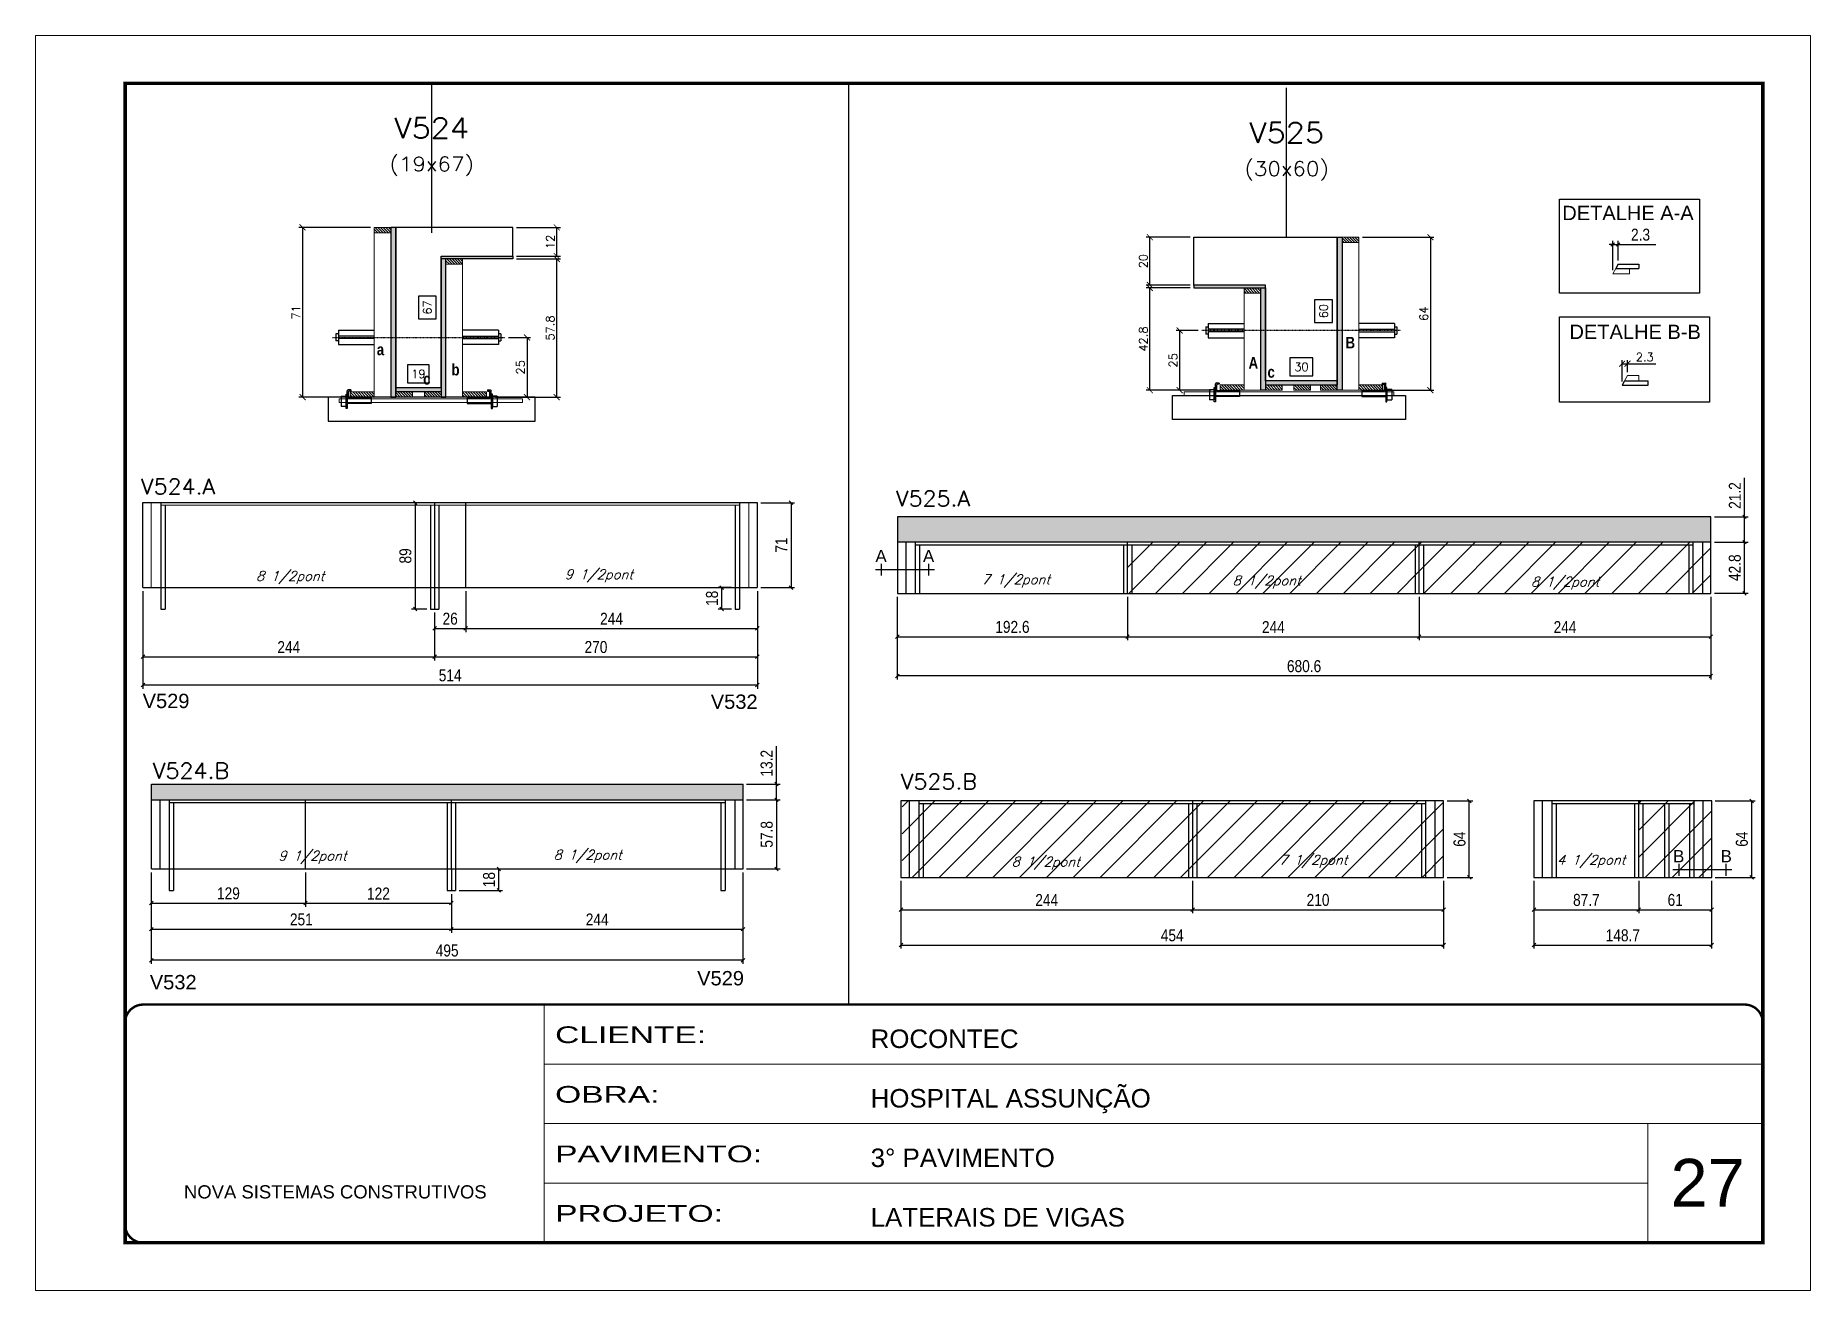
# Model space of a CAD drawing. Extents: x -21493 to -15213, y -12134 to 11887.
# Drawn here: x -18310 to -16825, y 3946 to 4996 of the extents above; entities that cross this region are included whole.
import ezdxf
from ezdxf.enums import TextEntityAlignment as Align

# ---------------------------------------------------------------- set-up
doc = ezdxf.new("R2010")
doc.units = 0
for name, pattern in [('CONTINUO', [0]), ('DASHED', [0.75, 0.5, -0.25]), ('HIDDEN', [0.375, 0.25, -0.125])]:
    doc.linetypes.add(name, pattern=pattern)
for name, color, linetype in [('5', 5, 'Continuous'), ('barrote', 251, 'Continuous'), ('COTA', 241, 'Continuous'), ('Cota Seção (2x)', 4, 'Continuous'), ('detalhes', 4, 'Continuous'), ('Painéis', 200, 'Continuous'), ('presilha', 1, 'Continuous'), ('Reaproveitamento', 251, 'Continuous'), ('SARR_2.2x7', 40, 'Continuous'), ('SARR_3.5x7', 81, 'Continuous'), ('TENSOR', 3, 'Continuous'), ('texto', 7, 'Continuous'), ('Texto de Titulo', 7, 'Continuous'), ('Texto Qtd Sarr', 242, 'Continuous')]:
    doc.layers.add(name, color=color, linetype=linetype)
for name, color, linetype, lineweight in [('CARIMBO', 255, 'Continuous', 9), ('CONCRETO', 251, 'Continuous', 25), ('Folhas', 255, 'Continuous', 9), ('Hachura', 251, 'Continuous', 9), ('Madeira', 126, 'Continuous', 18), ('Sarr 2.2x7', 40, 'Continuous', 9), ('SARRAFO DE PRESSAO', 251, 'DASHED', 9), ('SCO-___-LAJ', 2, 'Continuous', 0), ('Texto Seção', 7, 'Continuous', 15)]:
    doc.layers.add(name, color=color, linetype=linetype, lineweight=lineweight)
doc.styles.add('ARIAL', font='arial.ttf')
doc.styles.add('COTA TECNICA', font='techl___.ttf', dxfattribs={"height": 10})
doc.styles.add('REGUA-120', font='ROMANS.shx', dxfattribs={"height": 15})
doc.styles.add('Romans', font='romans.shx')
doc.styles.get("Standard").update_dxf_attribs({"font": 'arial.ttf'})
doc.styles.add('TECNICA', font='techb___.ttf', dxfattribs={"height": 10})
doc.styles.add('Tecnologia', font='')
doc.styles.get('Tecnologia').set_extended_font_data('Forgotten Futurist')
doc.dimstyles.new('Cota Seção (2x)', dxfattribs={"dimtxt": 7, "dimasz": 5, "dimexe": 3, "dimexo": 3, "dimgap": 2, "dimtad": 3, "dimdec": 1, "dimlfac": 0.5, "dimzin": 12, "dimdsep": 46, "dimtxsty": 'Romans', "dimblk": 'ARCHTICK', "dimcen": 0, "dimclrd": 4, "dimclre": 4, "dimclrt": 1, "dimadec": 1, "dimazin": 3, "dimtfac": 1, "dimtdec": 1, "dimtmove": 0, "dimatfit": 3, "dimldrblk": 'OBLIQUE', "dimfxl": 1, "dimtolj": 1, "dimtzin": 12, "dimarcsym": 0})
doc.dimstyles.new('Cota Seção interna', dxfattribs={"dimtxt": 7, "dimasz": 6, "dimexe": 0.18, "dimexo": 2, "dimgap": -4, "dimtad": 3, "dimdec": 1, "dimlfac": 0.5, "dimzin": 12, "dimdsep": 46, "dimtxsty": 'Romans', "dimblk": 'ARCHTICK', "dimcen": 0.09, "dimse1": 1, "dimse2": 1, "dimsd1": 1, "dimsd2": 1, "dimclrd": 180, "dimclre": 5, "dimclrt": 1, "dimadec": 0, "dimazin": 3, "dimtfac": 1, "dimtdec": 1, "dimtofl": 0, "dimtmove": 0, "dimatfit": 3, "dimldrblk": 'ARCHTICK', "dimfxl": 1, "dimtolj": 1, "dimtzin": 0, "dimarcsym": 0})
doc.dimstyles.new('PAINEL', dxfattribs={"dimtxt": 10, "dimasz": 3, "dimexe": 3, "dimexo": 3, "dimgap": 3, "dimtad": 1, "dimdec": 1, "dimzin": 12, "dimdsep": 46, "dimtxsty": 'COTA TECNICA', "dimblk1": 'OBLIQUE', "dimblk2": 'OBLIQUE', "dimsah": 1, "dimcen": 0.9, "dimclrd": 4, "dimclre": 4, "dimclrt": 240, "dimadec": 1, "dimazin": 3, "dimtfac": 1, "dimtdec": 1, "dimtmove": 0, "dimatfit": 3, "dimfxl": 1, "dimtolj": 1, "dimtzin": 12, "dimarcsym": 0})
pattern_1 = [(45, (-156771.835, -22549.341), (-11.2253202, 11.2253202), [])]

msp = doc.modelspace()

# ---------------------------------------------------------------- texts
at = {"layer": '5', "color": 7, "linetype": 'Continuous'}
for s, p in [('DETALHE A-A', (-17032.57, 4841.3)), ('DETALHE B-B', (-17026.54, 4741.85))]:
    msp.add_text(s, height=12, rotation=359.99996, dxfattribs=at).set_placement(p)
at = {"layer": '5', "linetype": 'Continuous'}
for s, p in [('V529', (-18220.25, 4433.05)), ('V532', (-17744.93, 4432.41)), ('V532', (-18214.25, 4197.77)), ('V529', (-17756.32, 4201.07))]:
    msp.add_text(s, height=12, rotation=359.99996, dxfattribs=at).set_placement(p)
at = {"layer": 'CARIMBO', "style": 'ARIAL'}
msp.add_text('27', height=40, dxfattribs=at).set_placement((-16942.05, 4015.93))
at = {"layer": 'detalhes', "style": 'TECNICA'}
for s, p in [('B', (-17213.89, 4734.02)), ('a', (-18024.38, 4728.25)), ('A', (-17294.98, 4717.17)), ('c', (-17985.57, 4703.71)), ('b', (-17961.84, 4711.41)), ('c', (-17279.2, 4709.48))]:
    msp.add_text(s, height=9.6, dxfattribs=at).set_placement(p)
at = {"layer": 'detalhes', "color": 0, "linetype": 'Continuous', "style": 'ARIAL'}
for s, p in [('A', (-17602.48, 4560.28)), ('A', (-17562.72, 4560.28)), ('B', (-16935.17, 4309.15)), ('B', (-16895.41, 4309.15))]:
    msp.add_text(s, height=10.22, dxfattribs=at).set_placement(p, align=Align.MIDDLE_CENTER)
at = {"layer": 'texto', "color": 2, "char_height": 8, "attachment_point": 5, "style": 'Romans'}
for s, insert in [('{\\Q19;\\C256;8 1/2pont}', (-18096.8, 4542.27)), ('{\\Q19;\\C256;9 1/2pont}', (-17838.6, 4543.67)), ('{\\Q19;\\C256;7 1/2pont}', (-17489.73, 4539.38)), ('{\\Q19;\\C256;8 1/2pont}', (-17279.92, 4538.46)), ('{\\Q19;\\C256;8 1/2pont}', (-17030.22, 4537.48)), ('{\\Q19;\\C256;9 1/2pont}', (-18078.23, 4308.22)), ('{\\Q19;\\C256;8 1/2pont}', (-17847.94, 4309)), ('{\\Q19;\\C256;8 1/2pont}', (-17464.74, 4303.23)), ('{\\Q19;\\C256;7 1/2pont}', (-17240.87, 4304.74)), ('{\\Q19;\\C256;4 1/2pont}', (-17008.36, 4304.74))]:
    msp.add_mtext(s, dxfattribs=dict(at, insert=insert))
at = {"layer": 'Texto Seção', "style": 'REGUA-120', "width": 1.05}
for s, p in [('V524.A', (-18221.63, 4611.99)), ('V525.A', (-17590.01, 4601.89)), ('V524.B', (-18211.66, 4374.14)), ('V525.B', (-17585.92, 4365.1))]:
    msp.add_text(s, height=13, dxfattribs=at).set_placement(p)

# ---------------------------------------------------------------- blocks, each defined once
blk = doc.blocks.new('_ArchTick')
at = {"color": 0, "linetype": 'ByBlock', "const_width": 0.15}
blk.add_lwpolyline([(-0.5, -0.5), (0.5, 0.5)], dxfattribs=at)
blk = doc.blocks.new('*D273')
at = {"layer": 'COTA', "color": 4, "lineweight": -2, "transparency": 16777216}
for p, q in [((-17907.6, 4808.8), (-17870.8, 4808.8)), ((-17873.8, 4693.2), (-17873.8, 4808.8)), ((-17925.2, 4693.2), (-17870.8, 4693.2))]:
    blk.add_line(p, q, dxfattribs=at)
at = {"layer": 'Defpoints', "color": 0, "transparency": 16777216}
for p in [(-17910.6, 4808.8), (-17873.8, 4808.8), (-17928.2, 4693.2)]:
    blk.add_point(p, dxfattribs=at)
at = {"layer": 'COTA', "color": 4, "lineweight": -2, "transparency": 16777216, "xscale": 5, "yscale": 5, "zscale": 5}
for p, rotation in [((-17873.8, 4808.8), 90), ((-17873.8, 4693.2), 270)]:
    blk.add_blockref('_ArchTick', p, dxfattribs=dict(at, rotation=rotation))
at = {"layer": 'COTA', "color": 1, "transparency": 16777216, "insert": (-17879.3, 4751), "char_height": 7, "attachment_point": 5, "rotation": 90, "style": 'Romans'}
blk.add_mtext('\\A1;57.8', dxfattribs=at)
blk = doc.blocks.new('_Oblique')
at = {"color": 0, "linetype": 'ByBlock', "lineweight": -2}
blk.add_line((-0.5, -0.5), (0.5, 0.5), dxfattribs=at)
blk = doc.blocks.new('*D274')
at = {"layer": 'COTA', "color": 4, "lineweight": -2, "transparency": 16777216}
for p, q in [((-17907.6, 4835.2), (-17870.8, 4835.2)), ((-17873.8, 4811.2), (-17873.8, 4835.2)), ((-17907.6, 4811.2), (-17870.8, 4811.2))]:
    blk.add_line(p, q, dxfattribs=at)
at = {"layer": 'Defpoints', "color": 0, "transparency": 16777216}
for p in [(-17910.6, 4835.2), (-17873.8, 4835.2), (-17910.6, 4811.2)]:
    blk.add_point(p, dxfattribs=at)
at = {"layer": 'COTA', "color": 4, "lineweight": -2, "transparency": 16777216, "xscale": 5, "yscale": 5, "zscale": 5}
for p, rotation in [((-17873.8, 4835.2), 90), ((-17873.8, 4811.2), 270)]:
    blk.add_blockref('_ArchTick', p, dxfattribs=dict(at, rotation=rotation))
at = {"layer": 'COTA', "color": 1, "transparency": 16777216, "insert": (-17879.3, 4823.2), "char_height": 7, "attachment_point": 5, "rotation": 90, "style": 'Romans'}
blk.add_mtext('\\A1;12', dxfattribs=at)
blk = doc.blocks.new('*D275')
at = {"layer": 'Cota Seção (2x)', "color": 180, "lineweight": -2, "transparency": 16777216}
for p, q in [((-17974.6, 4777.7), (-17989.6, 4777.7)), ((-17989.6, 4777.7), (-17989.6, 4758.7)), ((-17974.6, 4758.7), (-17974.6, 4777.7)), ((-17989.6, 4758.7), (-17974.6, 4758.7))]:
    blk.add_line(p, q, dxfattribs=at)
at = {"layer": 'Defpoints', "color": 0, "transparency": 16777216}
for p in [(-17970.6, 4835.2), (-17970.6, 4835.2), (-17970.6, 4701.2)]:
    blk.add_point(p, dxfattribs=at)
at = {"layer": 'Cota Seção (2x)', "color": 1, "transparency": 16777216, "insert": (-17982.1, 4768.2), "char_height": 7, "attachment_point": 5, "rotation": 90, "style": 'Romans'}
blk.add_mtext('\\A1;67', dxfattribs=at)
blk = doc.blocks.new('PRESILHA METÁLICA 1')
at = {"layer": 'presilha'}
for p, q in [((0, 13), (6, 13)), ((0, 13), (0, 0)), ((6, 0), (0, 0)), ((6, 15.5), (7.5, 15.5)), ((6, -2.5), (6, 15.5)), ((6, 13), (6, 0)), ((7.5, 10.6), (7.5, 19.9)), ((7.5, 15.5), (7.5, -2.5)), ((37.5, 4.1), (7.5, 4.1)), ((12, 21), (8.6, 21)), ((9, 11.6), (9, 18.9)), ((12, 19.5), (9.6, 19.5)), ((37.5, 11), (9.6, 11)), ((12, 21), (12, 19.5)), ((37.5, 11), (37.5, 4.1)), ((7.5, -2.5), (6, -2.5))]:
    blk.add_line(p, q, dxfattribs=at)
for centre, radius, start, end in [((8.6, 19.9), 1.14, 90, 180), ((9.6, 18.9), 0.57, 90, 180), ((9.6, 11.6), 0.57, 180, 270)]:
    blk.add_arc(centre, radius, start, end, dxfattribs=at)
blk = doc.blocks.new('*D276')
at = {"layer": 'Cota Seção (2x)', "color": 180, "lineweight": -2, "transparency": 16777216}
for p, q in [((-17980.6, 4720.2), (-17998.6, 4720.2)), ((-17998.6, 4720.2), (-17998.6, 4705.2)), ((-17980.6, 4705.2), (-17980.6, 4720.2)), ((-17998.6, 4705.2), (-17980.6, 4705.2))]:
    blk.add_line(p, q, dxfattribs=at)
at = {"layer": 'Defpoints', "color": 0, "transparency": 16777216}
for p in [(-18008.6, 4693.2), (-17970.6, 4701.2), (-17970.6, 4693.2)]:
    blk.add_point(p, dxfattribs=at)
at = {"layer": 'Cota Seção (2x)', "color": 1, "transparency": 16777216, "insert": (-17989.6, 4712.7), "char_height": 7, "attachment_point": 5, "style": 'Romans'}
blk.add_mtext('\\A1;19', dxfattribs=at)
blk = doc.blocks.new('*D277')
at = {"layer": 'COTA', "color": 4, "lineweight": -2, "transparency": 16777216}
for p, q in [((-18029.6, 4835.2), (-18089.5, 4835.2)), ((-18086.5, 4835.2), (-18086.5, 4693.2)), ((-18029.6, 4693.2), (-18089.5, 4693.2))]:
    blk.add_line(p, q, dxfattribs=at)
at = {"layer": 'Defpoints', "color": 0, "transparency": 16777216}
for p in [(-18026.6, 4835.2), (-18086.5, 4693.2), (-18026.6, 4693.2)]:
    blk.add_point(p, dxfattribs=at)
at = {"layer": 'COTA', "color": 4, "lineweight": -2, "transparency": 16777216, "xscale": 5, "yscale": 5, "zscale": 5}
for p, rotation in [((-18086.5, 4835.2), 90), ((-18086.5, 4693.2), 270)]:
    blk.add_blockref('_ArchTick', p, dxfattribs=dict(at, rotation=rotation))
at = {"layer": 'COTA', "color": 1, "transparency": 16777216, "insert": (-18092, 4764.2), "char_height": 7, "attachment_point": 5, "rotation": 90, "style": 'Romans'}
blk.add_mtext('\\A1;71', dxfattribs=at)
blk = doc.blocks.new('*D278')
at = {"layer": 'COTA', "color": 4, "lineweight": -2, "transparency": 16777216}
for p, q in [((-17914.2, 4743.2), (-17895.7, 4743.2)), ((-17898.7, 4743.2), (-17898.7, 4693.2)), ((-17914.2, 4693.2), (-17895.7, 4693.2))]:
    blk.add_line(p, q, dxfattribs=at)
at = {"layer": 'Defpoints', "color": 0, "transparency": 16777216}
for p in [(-17917.2, 4743.2), (-17917.2, 4693.2), (-17898.7, 4693.2)]:
    blk.add_point(p, dxfattribs=at)
at = {"layer": 'COTA', "color": 4, "lineweight": -2, "transparency": 16777216, "xscale": 5, "yscale": 5, "zscale": 5}
for p, rotation in [((-17898.7, 4743.2), 90), ((-17898.7, 4693.2), 270)]:
    blk.add_blockref('_ArchTick', p, dxfattribs=dict(at, rotation=rotation))
at = {"layer": 'COTA', "color": 1, "transparency": 16777216, "insert": (-17904.2, 4718.2), "char_height": 7, "attachment_point": 5, "rotation": 90, "style": 'Romans'}
blk.add_mtext('\\A1;25', dxfattribs=at)
blk = doc.blocks.new('titulo1')
at = {"layer": 'Defpoints', "color": 252, "linetype": 'HIDDEN', "ltscale": 2}
blk.add_line((0, 0), (0, 125), dxfattribs=at)
at = {"layer": 'Defpoints', "style": 'Romans', "oblique": 15}
blk.add_attdef('FOLHA', text='', height=10, dxfattribs=at).set_placement((0, 15.6), align=Align.MIDDLE_CENTER)
at = {"layer": 'Texto Qtd Sarr', "color": 3, "style": 'Romans', "oblique": 15}
for tag, height, p in [('TITULO', 17, (0, 71.4)), ('SEÇÃO', 12, (0, 41.5))]:
    blk.add_attdef(tag, text='', height=height, dxfattribs=at).set_placement(p, align=Align.MIDDLE_CENTER)
blk = doc.blocks.new('*D876')
at = {"layer": 'COTA', "color": 4, "lineweight": -2, "ltscale": 25, "transparency": 16777216}
for p, q in [((-18220, 4530.9), (-18220, 4473)), ((-17976, 4512.9), (-17976, 4473)), ((-18220, 4476), (-17976, 4476))]:
    blk.add_line(p, q, dxfattribs=at)
at = {"layer": 'Defpoints', "color": 0, "ltscale": 25, "transparency": 16777216}
for p in [(-18220, 4533.9), (-17976, 4515.9), (-17976, 4476)]:
    blk.add_point(p, dxfattribs=at)
at = {"layer": 'COTA', "color": 4, "lineweight": -2, "ltscale": 25, "transparency": 16777216, "xscale": 3, "yscale": 3, "zscale": 3, "rotation": 180}
blk.add_blockref('_Oblique', (-18220, 4476), dxfattribs=at)
at = {"layer": 'COTA', "color": 4, "lineweight": -2, "ltscale": 25, "transparency": 16777216, "xscale": 3, "yscale": 3, "zscale": 3}
blk.add_blockref('_Oblique', (-17976, 4476), dxfattribs=at)
at = {"layer": 'COTA', "color": 240, "ltscale": 25, "transparency": 16777216, "insert": (-18098, 4484.1), "char_height": 10, "attachment_point": 5, "style": 'COTA TECNICA'}
blk.add_mtext('\\A1;244', dxfattribs=at)
blk = doc.blocks.new('*D877')
at = {"layer": 'COTA', "color": 4, "lineweight": -2, "ltscale": 25, "transparency": 16777216}
for p, q in [((-17706, 4530.9), (-17706, 4473)), ((-17976, 4512.9), (-17976, 4473)), ((-17976, 4476), (-17706, 4476))]:
    blk.add_line(p, q, dxfattribs=at)
at = {"layer": 'Defpoints', "color": 0, "ltscale": 25, "transparency": 16777216}
for p in [(-17706, 4533.9), (-17976, 4515.9), (-17706, 4476)]:
    blk.add_point(p, dxfattribs=at)
at = {"layer": 'COTA', "color": 4, "lineweight": -2, "ltscale": 25, "transparency": 16777216, "xscale": 3, "yscale": 3, "zscale": 3, "rotation": 180}
blk.add_blockref('_Oblique', (-17976, 4476), dxfattribs=at)
at = {"layer": 'COTA', "color": 4, "lineweight": -2, "ltscale": 25, "transparency": 16777216, "xscale": 3, "yscale": 3, "zscale": 3}
blk.add_blockref('_Oblique', (-17706, 4476), dxfattribs=at)
at = {"layer": 'COTA', "color": 240, "ltscale": 25, "transparency": 16777216, "insert": (-17841, 4484.1), "char_height": 10, "attachment_point": 5, "style": 'COTA TECNICA'}
blk.add_mtext('\\A1;270', dxfattribs=at)
blk = doc.blocks.new('*D878')
at = {"layer": 'COTA', "color": 4, "lineweight": -2, "ltscale": 25, "transparency": 16777216}
for p, q in [((-17703, 4604.9), (-17674.8, 4604.9)), ((-17677.8, 4604.9), (-17677.8, 4533.9)), ((-17703, 4533.9), (-17674.8, 4533.9))]:
    blk.add_line(p, q, dxfattribs=at)
at = {"layer": 'Defpoints', "color": 0, "ltscale": 25, "transparency": 16777216}
for p in [(-17706, 4604.9), (-17706, 4533.9), (-17677.8, 4533.9)]:
    blk.add_point(p, dxfattribs=at)
at = {"layer": 'COTA', "color": 4, "lineweight": -2, "ltscale": 25, "transparency": 16777216, "xscale": 3, "yscale": 3, "zscale": 3}
for p, rotation in [((-17677.8, 4604.9), 90), ((-17677.8, 4533.9), 270)]:
    blk.add_blockref('_Oblique', p, dxfattribs=dict(at, rotation=rotation))
at = {"layer": 'COTA', "color": 240, "ltscale": 25, "transparency": 16777216, "insert": (-17685.9, 4569.4), "char_height": 10, "attachment_point": 5, "rotation": 90, "style": 'COTA TECNICA'}
blk.add_mtext('\\A1;71', dxfattribs=at)
blk = doc.blocks.new('*D879')
at = {"layer": 'COTA', "color": 4, "lineweight": -2, "ltscale": 25, "transparency": 16777216}
for p, q in [((-18213, 4295.5), (-18213, 4219.1)), ((-17718, 4295.5), (-17718, 4219.1)), ((-17718, 4222.1), (-18213, 4222.1))]:
    blk.add_line(p, q, dxfattribs=at)
at = {"layer": 'Defpoints', "color": 0, "ltscale": 25, "transparency": 16777216}
for p in [(-18213, 4298.5), (-17718, 4298.5), (-18213, 4222.1)]:
    blk.add_point(p, dxfattribs=at)
at = {"layer": 'COTA', "color": 4, "lineweight": -2, "ltscale": 25, "transparency": 16777216, "xscale": 3, "yscale": 3, "zscale": 3, "rotation": 180}
blk.add_blockref('_Oblique', (-18213, 4222.1), dxfattribs=at)
at = {"layer": 'COTA', "color": 4, "lineweight": -2, "ltscale": 25, "transparency": 16777216, "xscale": 3, "yscale": 3, "zscale": 3}
blk.add_blockref('_Oblique', (-17718, 4222.1), dxfattribs=at)
at = {"layer": 'COTA', "color": 240, "ltscale": 25, "transparency": 16777216, "insert": (-17965.5, 4230.2), "char_height": 10, "attachment_point": 5, "style": 'COTA TECNICA'}
blk.add_mtext('\\A1;495', dxfattribs=at)
blk = doc.blocks.new('*D279')
at = {"layer": 'COTA', "color": 4, "lineweight": -2, "ltscale": 25, "transparency": 16777216}
for p, q in [((-18213, 4295.5), (-18213, 4245.1)), ((-17962, 4277.5), (-17962, 4245.1)), ((-18213, 4248.1), (-17962, 4248.1))]:
    blk.add_line(p, q, dxfattribs=at)
at = {"layer": 'Defpoints', "color": 0, "ltscale": 25, "transparency": 16777216}
for p in [(-18213, 4298.5), (-17962, 4280.5), (-17962, 4248.1)]:
    blk.add_point(p, dxfattribs=at)
at = {"layer": 'COTA', "color": 4, "lineweight": -2, "ltscale": 25, "transparency": 16777216, "xscale": 3, "yscale": 3, "zscale": 3, "rotation": 180}
blk.add_blockref('_Oblique', (-18213, 4248.1), dxfattribs=at)
at = {"layer": 'COTA', "color": 4, "lineweight": -2, "ltscale": 25, "transparency": 16777216, "xscale": 3, "yscale": 3, "zscale": 3}
blk.add_blockref('_Oblique', (-17962, 4248.1), dxfattribs=at)
at = {"layer": 'COTA', "color": 240, "ltscale": 25, "transparency": 16777216, "insert": (-18087.5, 4256.2), "char_height": 10, "attachment_point": 5, "style": 'COTA TECNICA'}
blk.add_mtext('\\A1;251', dxfattribs=at)
blk = doc.blocks.new('*D280')
at = {"layer": 'COTA', "color": 4, "lineweight": -2, "ltscale": 25, "transparency": 16777216}
for p, q in [((-17718, 4295.5), (-17718, 4245.1)), ((-17962, 4277.5), (-17962, 4245.1)), ((-17962, 4248.1), (-17718, 4248.1))]:
    blk.add_line(p, q, dxfattribs=at)
at = {"layer": 'Defpoints', "color": 0, "ltscale": 25, "transparency": 16777216}
for p in [(-17718, 4298.5), (-17962, 4280.5), (-17718, 4248.1)]:
    blk.add_point(p, dxfattribs=at)
at = {"layer": 'COTA', "color": 4, "lineweight": -2, "ltscale": 25, "transparency": 16777216, "xscale": 3, "yscale": 3, "zscale": 3, "rotation": 180}
blk.add_blockref('_Oblique', (-17962, 4248.1), dxfattribs=at)
at = {"layer": 'COTA', "color": 4, "lineweight": -2, "ltscale": 25, "transparency": 16777216, "xscale": 3, "yscale": 3, "zscale": 3}
blk.add_blockref('_Oblique', (-17718, 4248.1), dxfattribs=at)
at = {"layer": 'COTA', "color": 240, "ltscale": 25, "transparency": 16777216, "insert": (-17840, 4256.2), "char_height": 10, "attachment_point": 5, "style": 'COTA TECNICA'}
blk.add_mtext('\\A1;244', dxfattribs=at)
blk = doc.blocks.new('*D880')
at = {"layer": 'COTA', "color": 4, "lineweight": -2, "ltscale": 25, "transparency": 16777216}
for p, q in [((-17715, 4356.3), (-17687, 4356.3)), ((-17690, 4356.3), (-17690, 4298.5)), ((-17715, 4298.5), (-17687, 4298.5))]:
    blk.add_line(p, q, dxfattribs=at)
at = {"layer": 'Defpoints', "color": 0, "ltscale": 25, "transparency": 16777216}
for p in [(-17718, 4356.3), (-17718, 4298.5), (-17690, 4298.5)]:
    blk.add_point(p, dxfattribs=at)
at = {"layer": 'COTA', "color": 4, "lineweight": -2, "ltscale": 25, "transparency": 16777216, "xscale": 3, "yscale": 3, "zscale": 3}
for p, rotation in [((-17690, 4356.3), 90), ((-17690, 4298.5), 270)]:
    blk.add_blockref('_Oblique', p, dxfattribs=dict(at, rotation=rotation))
at = {"layer": 'COTA', "color": 240, "ltscale": 25, "transparency": 16777216, "insert": (-17698.1, 4327.4), "char_height": 10, "attachment_point": 5, "rotation": 90, "style": 'COTA TECNICA'}
blk.add_mtext('\\A1;57.8', dxfattribs=at)
blk = doc.blocks.new('*D881')
at = {"layer": 'COTA', "color": 4, "lineweight": -2, "ltscale": 25, "transparency": 16777216}
for p, q in [((-17690, 4369.5), (-17690, 4401.3)), ((-17715, 4369.5), (-17687, 4369.5)), ((-17690, 4356.3), (-17690, 4369.5)), ((-17715, 4356.3), (-17687, 4356.3))]:
    blk.add_line(p, q, dxfattribs=at)
at = {"layer": 'Defpoints', "color": 0, "ltscale": 25, "transparency": 16777216}
for p in [(-17718, 4369.5), (-17690, 4369.5), (-17718, 4356.3)]:
    blk.add_point(p, dxfattribs=at)
at = {"layer": 'COTA', "color": 4, "lineweight": -2, "ltscale": 25, "transparency": 16777216, "xscale": 3, "yscale": 3, "zscale": 3}
for p, rotation in [((-17690, 4369.5), 90), ((-17690, 4356.3), 270)]:
    blk.add_blockref('_Oblique', p, dxfattribs=dict(at, rotation=rotation))
at = {"layer": 'COTA', "color": 240, "ltscale": 25, "transparency": 16777216, "insert": (-17698.2, 4386.9), "char_height": 10, "attachment_point": 5, "rotation": 90, "style": 'COTA TECNICA'}
blk.add_mtext('\\A1;13.2', dxfattribs=at)
blk = doc.blocks.new('*D882')
at = {"layer": 'COTA', "color": 4, "lineweight": -2, "ltscale": 25, "transparency": 16777216}
for p, q in [((-18213, 4295.5), (-18213, 4266.9)), ((-18084, 4295.5), (-18084, 4266.9)), ((-18213, 4269.9), (-18084, 4269.9))]:
    blk.add_line(p, q, dxfattribs=at)
at = {"layer": 'Defpoints', "color": 0, "ltscale": 25, "transparency": 16777216}
for p in [(-18213, 4298.5), (-18084, 4298.5), (-18084, 4269.9)]:
    blk.add_point(p, dxfattribs=at)
at = {"layer": 'COTA', "color": 4, "lineweight": -2, "ltscale": 25, "transparency": 16777216, "xscale": 3, "yscale": 3, "zscale": 3, "rotation": 180}
blk.add_blockref('_Oblique', (-18213, 4269.9), dxfattribs=at)
at = {"layer": 'COTA', "color": 4, "lineweight": -2, "ltscale": 25, "transparency": 16777216, "xscale": 3, "yscale": 3, "zscale": 3}
blk.add_blockref('_Oblique', (-18084, 4269.9), dxfattribs=at)
at = {"layer": 'COTA', "color": 240, "ltscale": 25, "transparency": 16777216, "insert": (-18148.5, 4278), "char_height": 10, "attachment_point": 5, "style": 'COTA TECNICA'}
blk.add_mtext('\\A1;129', dxfattribs=at)
blk = doc.blocks.new('*D281')
at = {"layer": 'COTA', "color": 4, "lineweight": -2, "ltscale": 25, "transparency": 16777216}
for p, q in [((-18084, 4295.5), (-18084, 4266.9)), ((-17962, 4277.5), (-17962, 4266.9)), ((-18084, 4269.9), (-17962, 4269.9))]:
    blk.add_line(p, q, dxfattribs=at)
at = {"layer": 'Defpoints', "color": 0, "ltscale": 25, "transparency": 16777216}
for p in [(-18084, 4298.5), (-17962, 4280.5), (-17962, 4269.9)]:
    blk.add_point(p, dxfattribs=at)
at = {"layer": 'COTA', "color": 4, "lineweight": -2, "ltscale": 25, "transparency": 16777216, "xscale": 3, "yscale": 3, "zscale": 3, "rotation": 180}
blk.add_blockref('_Oblique', (-18084, 4269.9), dxfattribs=at)
at = {"layer": 'COTA', "color": 4, "lineweight": -2, "ltscale": 25, "transparency": 16777216, "xscale": 3, "yscale": 3, "zscale": 3}
blk.add_blockref('_Oblique', (-17962, 4269.9), dxfattribs=at)
at = {"layer": 'COTA', "color": 240, "ltscale": 25, "transparency": 16777216, "insert": (-18023, 4277.9), "char_height": 10, "attachment_point": 5, "style": 'COTA TECNICA'}
blk.add_mtext('\\A1;122', dxfattribs=at)
blk = doc.blocks.new('*D883')
at = {"layer": 'COTA', "color": 4, "lineweight": -2, "ltscale": 25, "transparency": 16777216}
for p, q in [((-18220, 4530.9), (-18220, 4449.3)), ((-17706, 4530.9), (-17706, 4449.3)), ((-17706, 4452.3), (-18220, 4452.3))]:
    blk.add_line(p, q, dxfattribs=at)
at = {"layer": 'Defpoints', "color": 0, "ltscale": 25, "transparency": 16777216}
for p in [(-18220, 4533.9), (-17706, 4533.9), (-18220, 4452.3)]:
    blk.add_point(p, dxfattribs=at)
at = {"layer": 'COTA', "color": 4, "lineweight": -2, "ltscale": 25, "transparency": 16777216, "xscale": 3, "yscale": 3, "zscale": 3, "rotation": 180}
blk.add_blockref('_Oblique', (-18220, 4452.3), dxfattribs=at)
at = {"layer": 'COTA', "color": 4, "lineweight": -2, "ltscale": 25, "transparency": 16777216, "xscale": 3, "yscale": 3, "zscale": 3}
blk.add_blockref('_Oblique', (-17706, 4452.3), dxfattribs=at)
at = {"layer": 'COTA', "color": 240, "ltscale": 25, "transparency": 16777216, "insert": (-17963, 4460.4), "char_height": 10, "attachment_point": 5, "style": 'COTA TECNICA'}
blk.add_mtext('\\A1;514', dxfattribs=at)
blk = doc.blocks.new('*D884')
at = {"layer": 'COTA', "color": 4, "lineweight": -2, "ltscale": 25, "transparency": 16777216}
for p, q in [((-17950, 4530.9), (-17950, 4496.7)), ((-17976, 4512.9), (-17976, 4496.7)), ((-17976, 4499.7), (-17950, 4499.7))]:
    blk.add_line(p, q, dxfattribs=at)
at = {"layer": 'Defpoints', "color": 0, "ltscale": 25, "transparency": 16777216}
for p in [(-17950, 4533.9), (-17976, 4515.9), (-17950, 4499.7)]:
    blk.add_point(p, dxfattribs=at)
at = {"layer": 'COTA', "color": 4, "lineweight": -2, "ltscale": 25, "transparency": 16777216, "xscale": 3, "yscale": 3, "zscale": 3, "rotation": 180}
blk.add_blockref('_Oblique', (-17976, 4499.7), dxfattribs=at)
at = {"layer": 'COTA', "color": 4, "lineweight": -2, "ltscale": 25, "transparency": 16777216, "xscale": 3, "yscale": 3, "zscale": 3}
blk.add_blockref('_Oblique', (-17950, 4499.7), dxfattribs=at)
at = {"layer": 'COTA', "color": 240, "ltscale": 25, "transparency": 16777216, "insert": (-17963, 4507.8), "char_height": 10, "attachment_point": 5, "style": 'COTA TECNICA'}
blk.add_mtext('\\A1;26', dxfattribs=at)
blk = doc.blocks.new('*D885')
at = {"layer": 'COTA', "color": 4, "lineweight": -2, "ltscale": 25, "transparency": 16777216}
for p, q in [((-17950, 4530.9), (-17950, 4496.7)), ((-17706, 4530.9), (-17706, 4496.7)), ((-17950, 4499.7), (-17706, 4499.7))]:
    blk.add_line(p, q, dxfattribs=at)
at = {"layer": 'Defpoints', "color": 0, "ltscale": 25, "transparency": 16777216}
for p in [(-17950, 4533.9), (-17706, 4533.9), (-17706, 4499.7)]:
    blk.add_point(p, dxfattribs=at)
at = {"layer": 'COTA', "color": 4, "lineweight": -2, "ltscale": 25, "transparency": 16777216, "xscale": 3, "yscale": 3, "zscale": 3, "rotation": 180}
blk.add_blockref('_Oblique', (-17950, 4499.7), dxfattribs=at)
at = {"layer": 'COTA', "color": 4, "lineweight": -2, "ltscale": 25, "transparency": 16777216, "xscale": 3, "yscale": 3, "zscale": 3}
blk.add_blockref('_Oblique', (-17706, 4499.7), dxfattribs=at)
at = {"layer": 'COTA', "color": 240, "ltscale": 25, "transparency": 16777216, "insert": (-17828, 4507.8), "char_height": 10, "attachment_point": 5, "style": 'COTA TECNICA'}
blk.add_mtext('\\A1;244', dxfattribs=at)
blk = doc.blocks.new('*D886')
at = {"layer": 'COTA', "color": 4, "lineweight": -2, "ltscale": 25, "transparency": 16777216}
for p, q in [((-17982.5, 4604.9), (-17995.3, 4604.9)), ((-17992.3, 4604.9), (-17992.3, 4515.9)), ((-17982.5, 4515.9), (-17995.3, 4515.9))]:
    blk.add_line(p, q, dxfattribs=at)
at = {"layer": 'Defpoints', "color": 0, "ltscale": 25, "transparency": 16777216}
for p in [(-17979.5, 4604.9), (-17992.3, 4515.9), (-17979.5, 4515.9)]:
    blk.add_point(p, dxfattribs=at)
at = {"layer": 'COTA', "color": 4, "lineweight": -2, "ltscale": 25, "transparency": 16777216, "xscale": 3, "yscale": 3, "zscale": 3}
for p, rotation in [((-17992.3, 4604.9), 90), ((-17992.3, 4515.9), 270)]:
    blk.add_blockref('_Oblique', p, dxfattribs=dict(at, rotation=rotation))
at = {"layer": 'COTA', "color": 240, "ltscale": 25, "transparency": 16777216, "insert": (-18000.4, 4560.4), "char_height": 10, "attachment_point": 5, "rotation": 90, "style": 'COTA TECNICA'}
blk.add_mtext('\\A1;89', dxfattribs=at)
blk = doc.blocks.new('*D887')
at = {"layer": 'COTA', "color": 4, "lineweight": -2, "ltscale": 25, "transparency": 16777216}
for p, q in [((-17727.5, 4533.9), (-17738.8, 4533.9)), ((-17735.8, 4515.9), (-17735.8, 4533.9)), ((-17727.5, 4515.9), (-17738.8, 4515.9))]:
    blk.add_line(p, q, dxfattribs=at)
at = {"layer": 'Defpoints', "color": 0, "ltscale": 25, "transparency": 16777216}
for p in [(-17735.8, 4533.9), (-17724.5, 4533.9), (-17724.5, 4515.9)]:
    blk.add_point(p, dxfattribs=at)
at = {"layer": 'COTA', "color": 4, "lineweight": -2, "ltscale": 25, "transparency": 16777216, "xscale": 3, "yscale": 3, "zscale": 3}
for p, rotation in [((-17735.8, 4533.9), 90), ((-17735.8, 4515.9), 270)]:
    blk.add_blockref('_Oblique', p, dxfattribs=dict(at, rotation=rotation))
at = {"layer": 'COTA', "color": 240, "ltscale": 25, "transparency": 16777216, "insert": (-17743.9, 4524.9), "char_height": 10, "attachment_point": 5, "rotation": 90, "style": 'COTA TECNICA'}
blk.add_mtext('\\A1;18', dxfattribs=at)
blk = doc.blocks.new('*D888')
at = {"layer": 'COTA', "color": 4, "lineweight": -2, "ltscale": 25, "transparency": 16777216}
for p, q in [((-17955.5, 4298.5), (-17919.3, 4298.5)), ((-17922.3, 4280.5), (-17922.3, 4298.5)), ((-17955.5, 4280.5), (-17919.3, 4280.5))]:
    blk.add_line(p, q, dxfattribs=at)
at = {"layer": 'Defpoints', "color": 0, "ltscale": 25, "transparency": 16777216}
for p in [(-17958.5, 4298.5), (-17922.3, 4298.5), (-17958.5, 4280.5)]:
    blk.add_point(p, dxfattribs=at)
at = {"layer": 'COTA', "color": 4, "lineweight": -2, "ltscale": 25, "transparency": 16777216, "xscale": 3, "yscale": 3, "zscale": 3}
for p, rotation in [((-17922.3, 4298.5), 90), ((-17922.3, 4280.5), 270)]:
    blk.add_blockref('_Oblique', p, dxfattribs=dict(at, rotation=rotation))
at = {"layer": 'COTA', "color": 240, "ltscale": 25, "transparency": 16777216, "insert": (-17930.4, 4289.5), "char_height": 10, "attachment_point": 5, "rotation": 90, "style": 'COTA TECNICA'}
blk.add_mtext('\\A1;18', dxfattribs=at)
blk = doc.blocks.new('*D282')
at = {"layer": 'COTA', "color": 4, "lineweight": -2, "transparency": 16777216}
for p, q in [((-17343.8, 4784.6), (-17380.6, 4784.6)), ((-17377.6, 4699), (-17377.6, 4784.6)), ((-17326.2, 4699), (-17380.6, 4699))]:
    blk.add_line(p, q, dxfattribs=at)
at = {"layer": 'Defpoints', "color": 0, "transparency": 16777216}
for p in [(-17377.6, 4784.6), (-17340.8, 4784.6), (-17323.2, 4699)]:
    blk.add_point(p, dxfattribs=at)
at = {"layer": 'COTA', "color": 4, "lineweight": -2, "transparency": 16777216, "xscale": 5, "yscale": 5, "zscale": 5}
for p, rotation in [((-17377.6, 4784.6), 90), ((-17377.6, 4699), 270)]:
    blk.add_blockref('_ArchTick', p, dxfattribs=dict(at, rotation=rotation))
at = {"layer": 'COTA', "color": 1, "transparency": 16777216, "insert": (-17383.1, 4741.8), "char_height": 7, "attachment_point": 5, "rotation": 90, "style": 'Romans'}
blk.add_mtext('\\A1;42.8', dxfattribs=at)
blk = doc.blocks.new('*D283')
at = {"layer": 'COTA', "color": 4, "lineweight": -2, "transparency": 16777216}
for p, q in [((-17343.8, 4827), (-17380.6, 4827)), ((-17377.6, 4787), (-17377.6, 4827)), ((-17343.8, 4787), (-17380.6, 4787))]:
    blk.add_line(p, q, dxfattribs=at)
at = {"layer": 'Defpoints', "color": 0, "transparency": 16777216}
for p in [(-17377.6, 4827), (-17340.8, 4827), (-17340.8, 4787)]:
    blk.add_point(p, dxfattribs=at)
at = {"layer": 'COTA', "color": 4, "lineweight": -2, "transparency": 16777216, "xscale": 5, "yscale": 5, "zscale": 5}
for p, rotation in [((-17377.6, 4827), 90), ((-17377.6, 4787), 270)]:
    blk.add_blockref('_ArchTick', p, dxfattribs=dict(at, rotation=rotation))
at = {"layer": 'COTA', "color": 1, "transparency": 16777216, "insert": (-17383.1, 4807), "char_height": 7, "attachment_point": 5, "rotation": 90, "style": 'Romans'}
blk.add_mtext('\\A1;20', dxfattribs=at)
blk = doc.blocks.new('*D284')
at = {"layer": 'Cota Seção (2x)', "color": 180, "lineweight": -2, "transparency": 16777216}
for p, q in [((-17224.8, 4774.7), (-17239.8, 4774.7)), ((-17239.8, 4774.7), (-17239.8, 4755.7)), ((-17224.8, 4755.7), (-17224.8, 4774.7)), ((-17239.8, 4755.7), (-17224.8, 4755.7))]:
    blk.add_line(p, q, dxfattribs=at)
at = {"layer": 'Defpoints', "color": 0, "transparency": 16777216}
for p in [(-17280.8, 4827), (-17220.8, 4827), (-17280.8, 4707)]:
    blk.add_point(p, dxfattribs=at)
at = {"layer": 'Cota Seção (2x)', "color": 1, "transparency": 16777216, "insert": (-17232.3, 4765.2), "char_height": 7, "attachment_point": 5, "rotation": 90, "style": 'Romans'}
blk.add_mtext('\\A1;60', dxfattribs=at)
blk = doc.blocks.new('*D285')
at = {"layer": 'Cota Seção (2x)', "color": 180, "lineweight": -2, "transparency": 16777216}
for p, q in [((-17241.2, 4726), (-17260.5, 4726)), ((-17260.5, 4726), (-17260.5, 4711)), ((-17241.2, 4711), (-17241.2, 4726)), ((-17260.5, 4711), (-17241.2, 4711))]:
    blk.add_line(p, q, dxfattribs=at)
at = {"layer": 'Defpoints', "color": 0, "transparency": 16777216}
for p in [(-17280.8, 4707), (-17280.8, 4699), (-17220.8, 4699)]:
    blk.add_point(p, dxfattribs=at)
at = {"layer": 'Cota Seção (2x)', "color": 1, "transparency": 16777216, "insert": (-17250.8, 4718.5), "char_height": 7, "attachment_point": 5, "style": 'Romans'}
blk.add_mtext('\\A1;30', dxfattribs=at)
blk = doc.blocks.new('*D286')
at = {"layer": 'COTA', "color": 4, "lineweight": -2, "transparency": 16777216}
for p, q in [((-17199.8, 4827), (-17139.9, 4827)), ((-17142.9, 4827), (-17142.9, 4699)), ((-17199.8, 4699), (-17139.9, 4699))]:
    blk.add_line(p, q, dxfattribs=at)
at = {"layer": 'Defpoints', "color": 0, "transparency": 16777216}
for p in [(-17202.8, 4827), (-17202.8, 4699), (-17142.9, 4699)]:
    blk.add_point(p, dxfattribs=at)
at = {"layer": 'COTA', "color": 4, "lineweight": -2, "transparency": 16777216, "xscale": 5, "yscale": 5, "zscale": 5}
for p, rotation in [((-17142.9, 4827), 90), ((-17142.9, 4699), 270)]:
    blk.add_blockref('_ArchTick', p, dxfattribs=dict(at, rotation=rotation))
at = {"layer": 'COTA', "color": 1, "transparency": 16777216, "insert": (-17148.4, 4763), "char_height": 7, "attachment_point": 5, "rotation": 90, "style": 'Romans'}
blk.add_mtext('\\A1;64', dxfattribs=at)
blk = doc.blocks.new('*D287')
at = {"layer": 'COTA', "color": 4, "lineweight": -2, "transparency": 16777216}
for p, q in [((-17337.1, 4749), (-17355.7, 4749)), ((-17352.7, 4749), (-17352.7, 4699)), ((-17337.1, 4699), (-17355.7, 4699))]:
    blk.add_line(p, q, dxfattribs=at)
at = {"layer": 'Defpoints', "color": 0, "transparency": 16777216}
for p in [(-17334.1, 4749), (-17352.7, 4699), (-17334.1, 4699)]:
    blk.add_point(p, dxfattribs=at)
at = {"layer": 'COTA', "color": 4, "lineweight": -2, "transparency": 16777216, "xscale": 5, "yscale": 5, "zscale": 5}
for p, rotation in [((-17352.7, 4749), 90), ((-17352.7, 4699), 270)]:
    blk.add_blockref('_ArchTick', p, dxfattribs=dict(at, rotation=rotation))
at = {"layer": 'COTA', "color": 1, "transparency": 16777216, "insert": (-17358.2, 4724), "char_height": 7, "attachment_point": 5, "rotation": 90, "style": 'Romans'}
blk.add_mtext('\\A1;25', dxfattribs=at)
blk = doc.blocks.new('*D889')
at = {"layer": 'COTA', "color": 4, "lineweight": -2, "ltscale": 25, "transparency": 16777216}
for p, q in [((-17588.9, 4526.1), (-17588.9, 4489.8)), ((-17396.3, 4526.1), (-17396.3, 4489.8)), ((-17588.9, 4492.8), (-17396.3, 4492.8))]:
    blk.add_line(p, q, dxfattribs=at)
at = {"layer": 'Defpoints', "color": 0, "ltscale": 25, "transparency": 16777216}
for p in [(-17588.9, 4529.1), (-17396.3, 4529.1), (-17396.3, 4492.8)]:
    blk.add_point(p, dxfattribs=at)
at = {"layer": 'COTA', "color": 4, "lineweight": -2, "ltscale": 25, "transparency": 16777216, "xscale": 3, "yscale": 3, "zscale": 3, "rotation": 180}
blk.add_blockref('_Oblique', (-17588.9, 4492.8), dxfattribs=at)
at = {"layer": 'COTA', "color": 4, "lineweight": -2, "ltscale": 25, "transparency": 16777216, "xscale": 3, "yscale": 3, "zscale": 3}
blk.add_blockref('_Oblique', (-17396.3, 4492.8), dxfattribs=at)
at = {"layer": 'COTA', "color": 240, "ltscale": 25, "transparency": 16777216, "insert": (-17492.6, 4500.9), "char_height": 10, "attachment_point": 5, "style": 'COTA TECNICA'}
blk.add_mtext('\\A1;192.6', dxfattribs=at)
blk = doc.blocks.new('*D890')
at = {"layer": 'COTA', "color": 4, "lineweight": -2, "ltscale": 25, "transparency": 16777216}
for p, q in [((-17396.3, 4526.1), (-17396.3, 4489.8)), ((-17152.3, 4526.1), (-17152.3, 4489.8)), ((-17396.3, 4492.8), (-17152.3, 4492.8))]:
    blk.add_line(p, q, dxfattribs=at)
at = {"layer": 'Defpoints', "color": 0, "ltscale": 25, "transparency": 16777216}
for p in [(-17396.3, 4529.1), (-17152.3, 4529.1), (-17152.3, 4492.8)]:
    blk.add_point(p, dxfattribs=at)
at = {"layer": 'COTA', "color": 4, "lineweight": -2, "ltscale": 25, "transparency": 16777216, "xscale": 3, "yscale": 3, "zscale": 3, "rotation": 180}
blk.add_blockref('_Oblique', (-17396.3, 4492.8), dxfattribs=at)
at = {"layer": 'COTA', "color": 4, "lineweight": -2, "ltscale": 25, "transparency": 16777216, "xscale": 3, "yscale": 3, "zscale": 3}
blk.add_blockref('_Oblique', (-17152.3, 4492.8), dxfattribs=at)
at = {"layer": 'COTA', "color": 240, "ltscale": 25, "transparency": 16777216, "insert": (-17274.3, 4500.8), "char_height": 10, "attachment_point": 5, "style": 'COTA TECNICA'}
blk.add_mtext('\\A1;244', dxfattribs=at)
blk = doc.blocks.new('*D891')
at = {"layer": 'COTA', "color": 4, "lineweight": -2, "ltscale": 25, "transparency": 16777216}
for p, q in [((-17152.3, 4526.1), (-17152.3, 4489.8)), ((-16908.3, 4526.1), (-16908.3, 4489.8)), ((-17152.3, 4492.8), (-16908.3, 4492.8))]:
    blk.add_line(p, q, dxfattribs=at)
at = {"layer": 'Defpoints', "color": 0, "ltscale": 25, "transparency": 16777216}
for p in [(-17152.3, 4529.1), (-16908.3, 4529.1), (-16908.3, 4492.8)]:
    blk.add_point(p, dxfattribs=at)
at = {"layer": 'COTA', "color": 4, "lineweight": -2, "ltscale": 25, "transparency": 16777216, "xscale": 3, "yscale": 3, "zscale": 3, "rotation": 180}
blk.add_blockref('_Oblique', (-17152.3, 4492.8), dxfattribs=at)
at = {"layer": 'COTA', "color": 4, "lineweight": -2, "ltscale": 25, "transparency": 16777216, "xscale": 3, "yscale": 3, "zscale": 3}
blk.add_blockref('_Oblique', (-16908.3, 4492.8), dxfattribs=at)
at = {"layer": 'COTA', "color": 240, "ltscale": 25, "transparency": 16777216, "insert": (-17030.3, 4500.8), "char_height": 10, "attachment_point": 5, "style": 'COTA TECNICA'}
blk.add_mtext('\\A1;244', dxfattribs=at)
blk = doc.blocks.new('*D892')
at = {"layer": 'COTA', "color": 4, "linetype": 'ByBlock', "lineweight": -2, "transparency": 16777216}
for p, q in [((-16990.4, 4820.9), (-16993.4, 4820.9)), ((-16990.4, 4799.5), (-16990.4, 4823.9)), ((-16990.4, 4820.9), (-16985.8, 4820.9)), ((-16985.8, 4807.5), (-16985.8, 4823.9)), ((-16985.8, 4820.9), (-16954.4, 4820.9))]:
    blk.add_line(p, q, dxfattribs=at)
at = {"layer": 'Defpoints', "color": 0, "linetype": 'ByBlock', "transparency": 16777216}
for p in [(-16985.8, 4820.9), (-16985.8, 4804.5), (-16990.4, 4796.5)]:
    blk.add_point(p, dxfattribs=at)
at = {"layer": 'COTA', "color": 4, "linetype": 'ByBlock', "lineweight": -2, "transparency": 16777216, "xscale": 3, "yscale": 3, "zscale": 3}
blk.add_blockref('_Oblique', (-16990.4, 4820.9), dxfattribs=at)
at = {"layer": 'COTA', "color": 4, "linetype": 'ByBlock', "lineweight": -2, "transparency": 16777216, "xscale": 3, "yscale": 3, "zscale": 3, "rotation": 180}
blk.add_blockref('_Oblique', (-16985.8, 4820.9), dxfattribs=at)
at = {"layer": 'COTA', "color": 240, "linetype": 'ByBlock', "transparency": 16777216, "insert": (-16967.1, 4829.1), "char_height": 10, "attachment_point": 5, "style": 'COTA TECNICA'}
blk.add_mtext('\\A1;2.3', dxfattribs=at)
blk = doc.blocks.new('*D893')
at = {"layer": 'COTA', "color": 4, "lineweight": -2, "ltscale": 25, "transparency": 16777216}
for p, q in [((-17588.9, 4526.1), (-17588.9, 4457)), ((-16908.3, 4526.1), (-16908.3, 4457)), ((-16908.3, 4460), (-17588.9, 4460))]:
    blk.add_line(p, q, dxfattribs=at)
at = {"layer": 'Defpoints', "color": 0, "ltscale": 25, "transparency": 16777216}
for p in [(-17588.9, 4529.1), (-16908.3, 4529.1), (-17588.9, 4460)]:
    blk.add_point(p, dxfattribs=at)
at = {"layer": 'COTA', "color": 4, "lineweight": -2, "ltscale": 25, "transparency": 16777216, "xscale": 3, "yscale": 3, "zscale": 3, "rotation": 180}
blk.add_blockref('_Oblique', (-17588.9, 4460), dxfattribs=at)
at = {"layer": 'COTA', "color": 4, "lineweight": -2, "ltscale": 25, "transparency": 16777216, "xscale": 3, "yscale": 3, "zscale": 3}
blk.add_blockref('_Oblique', (-16908.3, 4460), dxfattribs=at)
at = {"layer": 'COTA', "color": 240, "ltscale": 25, "transparency": 16777216, "insert": (-17248.6, 4468.1), "char_height": 10, "attachment_point": 5, "style": 'COTA TECNICA'}
blk.add_mtext('\\A1;680.6', dxfattribs=at)
blk = doc.blocks.new('*D894')
at = {"layer": 'COTA', "color": 4, "lineweight": -2, "ltscale": 25, "transparency": 16777216}
for p, q in [((-16905.3, 4571.9), (-16877.1, 4571.9)), ((-16880.1, 4529.1), (-16880.1, 4571.9)), ((-16905.3, 4529.1), (-16877.1, 4529.1))]:
    blk.add_line(p, q, dxfattribs=at)
at = {"layer": 'Defpoints', "color": 0, "ltscale": 25, "transparency": 16777216}
for p in [(-16908.3, 4571.9), (-16880.1, 4571.9), (-16908.3, 4529.1)]:
    blk.add_point(p, dxfattribs=at)
at = {"layer": 'COTA', "color": 4, "lineweight": -2, "ltscale": 25, "transparency": 16777216, "xscale": 3, "yscale": 3, "zscale": 3}
for p, rotation in [((-16880.1, 4571.9), 90), ((-16880.1, 4529.1), 270)]:
    blk.add_blockref('_Oblique', p, dxfattribs=dict(at, rotation=rotation))
at = {"layer": 'COTA', "color": 240, "ltscale": 25, "transparency": 16777216, "insert": (-16888.2, 4550.5), "char_height": 10, "attachment_point": 5, "rotation": 90, "style": 'COTA TECNICA'}
blk.add_mtext('\\A1;42.8', dxfattribs=at)
blk = doc.blocks.new('*D895')
at = {"layer": 'COTA', "color": 4, "lineweight": -2, "ltscale": 25, "transparency": 16777216}
for p, q in [((-16880.1, 4593.1), (-16880.1, 4625.8)), ((-16905.3, 4593.1), (-16877.1, 4593.1)), ((-16880.1, 4571.9), (-16880.1, 4593.1)), ((-16905.3, 4571.9), (-16877.1, 4571.9))]:
    blk.add_line(p, q, dxfattribs=at)
at = {"layer": 'Defpoints', "color": 0, "ltscale": 25, "transparency": 16777216}
for p in [(-16908.3, 4593.1), (-16880.1, 4593.1), (-16908.3, 4571.9)]:
    blk.add_point(p, dxfattribs=at)
at = {"layer": 'COTA', "color": 4, "lineweight": -2, "ltscale": 25, "transparency": 16777216, "xscale": 3, "yscale": 3, "zscale": 3}
for p, rotation in [((-16880.1, 4593.1), 90), ((-16880.1, 4571.9), 270)]:
    blk.add_blockref('_Oblique', p, dxfattribs=dict(at, rotation=rotation))
at = {"layer": 'COTA', "color": 240, "ltscale": 25, "transparency": 16777216, "insert": (-16888.2, 4610.9), "char_height": 10, "attachment_point": 5, "rotation": 90, "style": 'COTA TECNICA'}
blk.add_mtext('\\A1;21.2', dxfattribs=at)
blk = doc.blocks.new('*D288')
at = {"layer": 'COTA', "color": 4, "lineweight": -2, "ltscale": 25, "transparency": 16777216}
for p, q in [((-17585.9, 4288.4), (-17585.9, 4261.4)), ((-17341.9, 4288.4), (-17341.9, 4261.4)), ((-17585.9, 4264.4), (-17341.9, 4264.4))]:
    blk.add_line(p, q, dxfattribs=at)
at = {"layer": 'Defpoints', "color": 0, "ltscale": 25, "transparency": 16777216}
for p in [(-17585.9, 4291.4), (-17341.9, 4291.4), (-17341.9, 4264.4)]:
    blk.add_point(p, dxfattribs=at)
at = {"layer": 'COTA', "color": 4, "lineweight": -2, "ltscale": 25, "transparency": 16777216, "xscale": 3, "yscale": 3, "zscale": 3, "rotation": 180}
blk.add_blockref('_Oblique', (-17585.9, 4264.4), dxfattribs=at)
at = {"layer": 'COTA', "color": 4, "lineweight": -2, "ltscale": 25, "transparency": 16777216, "xscale": 3, "yscale": 3, "zscale": 3}
blk.add_blockref('_Oblique', (-17341.9, 4264.4), dxfattribs=at)
at = {"layer": 'COTA', "color": 240, "ltscale": 25, "transparency": 16777216, "insert": (-17463.9, 4272.5), "char_height": 10, "attachment_point": 5, "style": 'COTA TECNICA'}
blk.add_mtext('\\A1;244', dxfattribs=at)
blk = doc.blocks.new('*D896')
at = {"layer": 'COTA', "color": 4, "lineweight": -2, "ltscale": 25, "transparency": 16777216}
for p, q in [((-17341.9, 4288.4), (-17341.9, 4261.4)), ((-17131.9, 4288.4), (-17131.9, 4261.4)), ((-17341.9, 4264.4), (-17131.9, 4264.4))]:
    blk.add_line(p, q, dxfattribs=at)
at = {"layer": 'Defpoints', "color": 0, "ltscale": 25, "transparency": 16777216}
for p in [(-17341.9, 4291.4), (-17131.9, 4291.4), (-17131.9, 4264.4)]:
    blk.add_point(p, dxfattribs=at)
at = {"layer": 'COTA', "color": 4, "lineweight": -2, "ltscale": 25, "transparency": 16777216, "xscale": 3, "yscale": 3, "zscale": 3, "rotation": 180}
blk.add_blockref('_Oblique', (-17341.9, 4264.4), dxfattribs=at)
at = {"layer": 'COTA', "color": 4, "lineweight": -2, "ltscale": 25, "transparency": 16777216, "xscale": 3, "yscale": 3, "zscale": 3}
blk.add_blockref('_Oblique', (-17131.9, 4264.4), dxfattribs=at)
at = {"layer": 'COTA', "color": 240, "ltscale": 25, "transparency": 16777216, "insert": (-17236.9, 4272.5), "char_height": 10, "attachment_point": 5, "style": 'COTA TECNICA'}
blk.add_mtext('\\A1;210', dxfattribs=at)
blk = doc.blocks.new('*D897')
at = {"layer": 'COTA', "color": 4, "lineweight": -2, "ltscale": 25, "transparency": 16777216}
for p, q in [((-17585.9, 4288.4), (-17585.9, 4231.8)), ((-17131.9, 4288.4), (-17131.9, 4231.8)), ((-17585.9, 4234.8), (-17131.9, 4234.8))]:
    blk.add_line(p, q, dxfattribs=at)
at = {"layer": 'Defpoints', "color": 0, "ltscale": 25, "transparency": 16777216}
for p in [(-17585.9, 4291.4), (-17131.9, 4291.4), (-17131.9, 4234.8)]:
    blk.add_point(p, dxfattribs=at)
at = {"layer": 'COTA', "color": 4, "lineweight": -2, "ltscale": 25, "transparency": 16777216, "xscale": 3, "yscale": 3, "zscale": 3, "rotation": 180}
blk.add_blockref('_Oblique', (-17585.9, 4234.8), dxfattribs=at)
at = {"layer": 'COTA', "color": 4, "lineweight": -2, "ltscale": 25, "transparency": 16777216, "xscale": 3, "yscale": 3, "zscale": 3}
blk.add_blockref('_Oblique', (-17131.9, 4234.8), dxfattribs=at)
at = {"layer": 'COTA', "color": 240, "ltscale": 25, "transparency": 16777216, "insert": (-17358.9, 4242.9), "char_height": 10, "attachment_point": 5, "style": 'COTA TECNICA'}
blk.add_mtext('\\A1;454', dxfattribs=at)
blk = doc.blocks.new('*D898')
at = {"layer": 'COTA', "color": 4, "lineweight": -2, "ltscale": 25, "transparency": 16777216}
for p, q in [((-17128.9, 4355.4), (-17107.4, 4355.4)), ((-17110.4, 4291.4), (-17110.4, 4355.4)), ((-17128.9, 4291.4), (-17107.4, 4291.4))]:
    blk.add_line(p, q, dxfattribs=at)
at = {"layer": 'Defpoints', "color": 0, "ltscale": 25, "transparency": 16777216}
for p in [(-17131.9, 4355.4), (-17110.4, 4355.4), (-17131.9, 4291.4)]:
    blk.add_point(p, dxfattribs=at)
at = {"layer": 'COTA', "color": 4, "lineweight": -2, "ltscale": 25, "transparency": 16777216, "xscale": 3, "yscale": 3, "zscale": 3}
for p, rotation in [((-17110.4, 4355.4), 90), ((-17110.4, 4291.4), 270)]:
    blk.add_blockref('_Oblique', p, dxfattribs=dict(at, rotation=rotation))
at = {"layer": 'COTA', "color": 240, "ltscale": 25, "transparency": 16777216, "insert": (-17118.5, 4323.4), "char_height": 10, "attachment_point": 5, "rotation": 90, "style": 'COTA TECNICA'}
blk.add_mtext('\\A1;64', dxfattribs=at)
blk = doc.blocks.new('*D899')
at = {"layer": 'COTA', "color": 4, "lineweight": -2, "transparency": 16777216}
for p, q in [((-16982.6, 4706.2), (-16982.6, 4724.2)), ((-16978, 4714.2), (-16978, 4724.2)), ((-16982.6, 4721.2), (-16978, 4721.2)), ((-16978, 4721.2), (-16954.3, 4721.2))]:
    blk.add_line(p, q, dxfattribs=at)
at = {"layer": 'Defpoints', "color": 0, "transparency": 16777216}
for p in [(-16978, 4721.2), (-16978, 4711.2), (-16982.6, 4703.2)]:
    blk.add_point(p, dxfattribs=at)
at = {"layer": 'COTA', "color": 4, "lineweight": -2, "transparency": 16777216, "xscale": 5, "yscale": 5, "zscale": 5, "rotation": 180}
blk.add_blockref('_ArchTick', (-16982.6, 4721.2), dxfattribs=at)
at = {"layer": 'COTA', "color": 4, "lineweight": -2, "transparency": 16777216, "xscale": 5, "yscale": 5, "zscale": 5}
blk.add_blockref('_ArchTick', (-16978, 4721.2), dxfattribs=at)
at = {"layer": 'COTA', "color": 1, "transparency": 16777216, "insert": (-16963.6, 4726.7), "char_height": 7, "attachment_point": 5, "style": 'Romans'}
blk.add_mtext('\\A1;2.3', dxfattribs=at)
blk = doc.blocks.new('*D900')
at = {"layer": 'COTA', "color": 4, "lineweight": -2, "ltscale": 25, "transparency": 16777216}
for p, q in [((-17056.3, 4288.4), (-17056.3, 4261.4)), ((-16968.6, 4288.4), (-16968.6, 4261.4)), ((-17056.3, 4264.4), (-16968.6, 4264.4))]:
    blk.add_line(p, q, dxfattribs=at)
at = {"layer": 'Defpoints', "color": 0, "ltscale": 25, "transparency": 16777216}
for p in [(-17056.3, 4291.4), (-16968.6, 4291.4), (-16968.6, 4264.4)]:
    blk.add_point(p, dxfattribs=at)
at = {"layer": 'COTA', "color": 4, "lineweight": -2, "ltscale": 25, "transparency": 16777216, "xscale": 3, "yscale": 3, "zscale": 3, "rotation": 180}
blk.add_blockref('_Oblique', (-17056.3, 4264.4), dxfattribs=at)
at = {"layer": 'COTA', "color": 4, "lineweight": -2, "ltscale": 25, "transparency": 16777216, "xscale": 3, "yscale": 3, "zscale": 3}
blk.add_blockref('_Oblique', (-16968.6, 4264.4), dxfattribs=at)
at = {"layer": 'COTA', "color": 240, "ltscale": 25, "transparency": 16777216, "insert": (-17012.4, 4272.5), "char_height": 10, "attachment_point": 5, "style": 'COTA TECNICA'}
blk.add_mtext('\\A1;87.7', dxfattribs=at)
blk = doc.blocks.new('*D901')
at = {"layer": 'COTA', "color": 4, "lineweight": -2, "ltscale": 25, "transparency": 16777216}
for p, q in [((-16968.6, 4288.4), (-16968.6, 4261.4)), ((-16907.6, 4288.4), (-16907.6, 4261.4)), ((-16968.6, 4264.4), (-16907.6, 4264.4))]:
    blk.add_line(p, q, dxfattribs=at)
at = {"layer": 'Defpoints', "color": 0, "ltscale": 25, "transparency": 16777216}
for p in [(-16968.6, 4291.4), (-16907.6, 4291.4), (-16907.6, 4264.4)]:
    blk.add_point(p, dxfattribs=at)
at = {"layer": 'COTA', "color": 4, "lineweight": -2, "ltscale": 25, "transparency": 16777216, "xscale": 3, "yscale": 3, "zscale": 3, "rotation": 180}
blk.add_blockref('_Oblique', (-16968.6, 4264.4), dxfattribs=at)
at = {"layer": 'COTA', "color": 4, "lineweight": -2, "ltscale": 25, "transparency": 16777216, "xscale": 3, "yscale": 3, "zscale": 3}
blk.add_blockref('_Oblique', (-16907.6, 4264.4), dxfattribs=at)
at = {"layer": 'COTA', "color": 240, "ltscale": 25, "transparency": 16777216, "insert": (-16938.1, 4272.5), "char_height": 10, "attachment_point": 5, "style": 'COTA TECNICA'}
blk.add_mtext('\\A1;61', dxfattribs=at)
blk = doc.blocks.new('*D902')
at = {"layer": 'COTA', "color": 4, "lineweight": -2, "ltscale": 25, "transparency": 16777216}
for p, q in [((-17056.3, 4288.4), (-17056.3, 4231.8)), ((-16907.6, 4288.4), (-16907.6, 4231.8)), ((-17056.3, 4234.8), (-16907.6, 4234.8))]:
    blk.add_line(p, q, dxfattribs=at)
at = {"layer": 'Defpoints', "color": 0, "ltscale": 25, "transparency": 16777216}
for p in [(-17056.3, 4291.4), (-16907.6, 4291.4), (-16907.6, 4234.8)]:
    blk.add_point(p, dxfattribs=at)
at = {"layer": 'COTA', "color": 4, "lineweight": -2, "ltscale": 25, "transparency": 16777216, "xscale": 3, "yscale": 3, "zscale": 3, "rotation": 180}
blk.add_blockref('_Oblique', (-17056.3, 4234.8), dxfattribs=at)
at = {"layer": 'COTA', "color": 4, "lineweight": -2, "ltscale": 25, "transparency": 16777216, "xscale": 3, "yscale": 3, "zscale": 3}
blk.add_blockref('_Oblique', (-16907.6, 4234.8), dxfattribs=at)
at = {"layer": 'COTA', "color": 240, "ltscale": 25, "transparency": 16777216, "insert": (-16981.9, 4242.9), "char_height": 10, "attachment_point": 5, "style": 'COTA TECNICA'}
blk.add_mtext('\\A1;148.7', dxfattribs=at)
blk = doc.blocks.new('*D903')
at = {"layer": 'COTA', "color": 4, "lineweight": -2, "ltscale": 25, "transparency": 16777216}
for p, q in [((-16904.6, 4355.4), (-16871.2, 4355.4)), ((-16874.2, 4355.4), (-16874.2, 4291.4)), ((-16904.6, 4291.4), (-16871.2, 4291.4))]:
    blk.add_line(p, q, dxfattribs=at)
at = {"layer": 'Defpoints', "color": 0, "ltscale": 25, "transparency": 16777216}
for p in [(-16907.6, 4355.4), (-16907.6, 4291.4), (-16874.2, 4291.4)]:
    blk.add_point(p, dxfattribs=at)
at = {"layer": 'COTA', "color": 4, "lineweight": -2, "ltscale": 25, "transparency": 16777216, "xscale": 3, "yscale": 3, "zscale": 3}
for p, rotation in [((-16874.2, 4355.4), 90), ((-16874.2, 4291.4), 270)]:
    blk.add_blockref('_Oblique', p, dxfattribs=dict(at, rotation=rotation))
at = {"layer": 'COTA', "color": 240, "ltscale": 25, "transparency": 16777216, "insert": (-16882.3, 4323.4), "char_height": 10, "attachment_point": 5, "rotation": 90, "style": 'COTA TECNICA'}
blk.add_mtext('\\A1;64', dxfattribs=at)
blk = doc.blocks.new('9999999999')
at = {"color": 30, "linetype": 'CONTINUO'}
for p, q in [((98564.6, 34230.2), (98564.6, 34429.4)), ((98564.6, 34379.6), (99584, 34379.6)), ((98564.6, 34329.8), (99488, 34329.8)), ((99584, 34329.8), (99488, 34329.8)), ((99488, 34329.8), (99488, 34230.2)), ((98564.6, 34280), (99488, 34280))]:
    blk.add_line(p, q, dxfattribs=at)
at = {"color": 30, "linetype": 'CONTINUO', "const_width": 2}
blk.add_lwpolyline([(99584, 34230.2), (99584, 34414.4, 0.414214), (99569, 34429.4), (98229, 34429.4, 0.414214), (98214, 34414.4), (98214, 34245.2, 0.414214), (98229, 34230.2), (99584, 34230.2)], format="xyb", dxfattribs=at)
at = {"layer": 'Folhas'}
blk.add_lwpolyline([(98139, 34190.2), (99624, 34190.2), (99624, 35240.2), (98139, 35240.2)], close=True, dxfattribs=at)
at = {"layer": 'Folhas', "color": 30, "const_width": 3}
blk.add_lwpolyline([(98214, 34230.2), (99584, 34230.2), (99584, 35200.2), (98214, 35200.2)], close=True, dxfattribs=at)
at = {"color": 7, "linetype": 'Continuous', "ltscale": 5, "style": 'ARIAL'}
for s, height, p in [('ROCONTEC', 15.48, (98837.7, 34393.1)), ('HOSPITAL ASSUNÇÃO', 15.483, (98837.7, 34343.3)), ('3° PAVIMENTO', 15.483, (98837.7, 34293.5)), ('NOVA SISTEMAS CONSTRUTIVOS', 11.059, (98263.2, 34267.2)), ('LATERAIS DE VIGAS', 15.483, (98837.7, 34243.7))]:
    blk.add_text(s, height=height, dxfattribs=at).set_placement(p)
at = {"layer": 'Folhas', "color": 7, "style": 'Tecnologia', "width": 1.5}
for s, p in [('CLIENTE:', (98573.7, 34397.2)), ('OBRA:', (98573.7, 34347.3)), ('PAVIMENTO:', (98573.7, 34297.5)), ('PROJETO:', (98573.7, 34247.7))]:
    blk.add_text(s, height=14, dxfattribs=at).set_placement(p)

# ---------------------------------------------------------------- dimensions: what is measured, and where the dimension line sits
at = {"layer": 'COTA'}
for base, p1, p2, picture, middle in [((-18086.52, 4693.22), (-18026.55, 4835.22), (-18026.55, 4693.22), '*D277', (-18092.02, 4764.22)), ((-17873.83, 4835.22), (-17910.55, 4811.22), (-17910.55, 4835.22), '*D274', (-17879.33, 4823.22)), ((-17377.56, 4826.98), (-17340.85, 4786.98), (-17340.85, 4826.98), '*D283', (-17383.06, 4806.98)), ((-17142.88, 4698.98), (-17202.85, 4826.98), (-17202.85, 4698.98), '*D286', (-17148.38, 4762.98)), ((-17873.83, 4808.82), (-17928.15, 4693.22), (-17910.55, 4808.82), '*D273', (-17879.33, 4751.02)), ((-17377.56, 4784.58), (-17323.25, 4698.98), (-17340.85, 4784.58), '*D282', (-17383.06, 4741.78)), ((-17898.7, 4693.22), (-17917.25, 4743.19), (-17917.25, 4693.22), '*D278', (-17904.2, 4718.21)), ((-17352.7, 4698.98), (-17334.15, 4748.95), (-17334.15, 4698.98), '*D287', (-17358.2, 4723.97))]:
    dim = msp.add_linear_dim(base=base, p1=p1, p2=p2, angle=90, dimstyle='Cota Seção (2x)', dxfattribs=at)
    dim.commit()
    dim.dimension.update_dxf_attribs({"geometry": picture, "text_midpoint": middle})
at = {"layer": 'COTA', "linetype": 'ByBlock'}
dim = msp.add_linear_dim(base=(-16985.79, 4820.86), p1=(-16990.39, 4796.47), p2=(-16985.79, 4804.47), dimstyle='PAINEL', override={"dimlfac": 0.5}, dxfattribs=at)
dim.commit()
dim.dimension.update_dxf_attribs({"geometry": '*D892', "text_midpoint": (-16967.08, 4829.08)})
at = {"layer": 'COTA'}
dim = msp.add_linear_dim(base=(-16977.97, 4721.2), p1=(-16982.58, 4703.21), p2=(-16977.97, 4711.21), dimstyle='Cota Seção (2x)', dxfattribs=at)
dim.commit()
dim.dimension.update_dxf_attribs({"geometry": '*D899', "text_midpoint": (-16963.63, 4726.7)})
at = {"layer": 'COTA', "ltscale": 25}
for base, p1, p2, picture, middle in [((-16880.1, 4593.05), (-16908.28, 4571.85), (-16908.28, 4593.05), '*D895', (-16888.16, 4610.92)), ((-17992.33, 4515.94), (-17979.53, 4604.94), (-17979.53, 4515.94), '*D886', (-18000.43, 4560.44)), ((-17677.79, 4533.94), (-17706.03, 4604.94), (-17706.03, 4533.94), '*D878', (-17685.87, 4569.44)), ((-16880.1, 4571.85), (-16908.28, 4529.05), (-16908.28, 4571.85), '*D894', (-16888.19, 4550.45)), ((-17735.83, 4533.94), (-17724.53, 4515.94), (-17724.53, 4533.94), '*D887', (-17743.92, 4524.94)), ((-17689.97, 4369.53), (-17717.96, 4356.33), (-17717.96, 4369.53), '*D881', (-17698.19, 4386.89)), ((-17689.97, 4298.53), (-17717.96, 4356.33), (-17717.96, 4298.53), '*D880', (-17698.1, 4327.43)), ((-17110.38, 4355.44), (-17131.9, 4291.44), (-17131.9, 4355.44), '*D898', (-17118.48, 4323.44)), ((-16874.18, 4291.44), (-16907.57, 4355.44), (-16907.57, 4291.44), '*D903', (-16882.28, 4323.44)), ((-17922.3, 4298.53), (-17958.48, 4280.53), (-17958.48, 4298.53), '*D888', (-17930.4, 4289.53))]:
    dim = msp.add_linear_dim(base=base, p1=p1, p2=p2, angle=90, dimstyle='PAINEL', dxfattribs=at)
    dim.commit()
    dim.dimension.update_dxf_attribs({"geometry": picture, "text_midpoint": middle})
for base, p1, p2, picture, middle in [((-17976.03, 4475.98), (-18220.03, 4533.94), (-17976.03, 4515.94), '*D876', (-18098.03, 4484.05)), ((-17706.03, 4475.98), (-17976.03, 4515.94), (-17706.03, 4533.94), '*D877', (-17841.03, 4484.08)), ((-17706.03, 4499.69), (-17950.03, 4533.94), (-17706.03, 4533.94), '*D885', (-17828.03, 4507.76)), ((-17717.96, 4248.09), (-17961.98, 4280.53), (-17717.96, 4298.53), '*D280', (-17839.97, 4256.16))]:
    dim = msp.add_linear_dim(base=base, p1=p1, p2=p2, dimstyle='PAINEL', override={"dimtmove": 1}, dxfattribs=at)
    dim.commit()
    dim.dimension.update_dxf_attribs({"geometry": picture, "text_midpoint": middle})
for base, p1, p2, picture, middle in [((-18220.03, 4452.32), (-17706.03, 4533.94), (-18220.03, 4533.94), '*D883', (-17963.03, 4460.43)), ((-17950.03, 4499.69), (-17976.03, 4515.94), (-17950.03, 4533.94), '*D884', (-17963.03, 4507.79)), ((-17396.28, 4492.77), (-17588.88, 4529.05), (-17396.28, 4529.05), '*D889', (-17492.58, 4500.9)), ((-17588.88, 4459.99), (-16908.28, 4529.05), (-17588.88, 4529.05), '*D893', (-17248.58, 4468.12)), ((-17152.28, 4492.77), (-17396.28, 4529.05), (-17152.28, 4529.05), '*D890', (-17274.28, 4500.84)), ((-16908.28, 4492.77), (-17152.28, 4529.05), (-16908.28, 4529.05), '*D891', (-17030.28, 4500.84)), ((-18212.98, 4222.1), (-17717.96, 4298.53), (-18212.98, 4298.53), '*D879', (-17965.47, 4230.24)), ((-17961.98, 4248.09), (-18212.98, 4298.53), (-17961.98, 4280.53), '*D279', (-18087.48, 4256.2)), ((-18083.98, 4269.88), (-18212.98, 4298.53), (-18083.98, 4298.53), '*D882', (-18148.48, 4277.96)), ((-17961.98, 4269.88), (-18083.98, 4298.53), (-17961.98, 4280.53), '*D281', (-18022.98, 4277.93)), ((-17341.9, 4264.43), (-17585.9, 4291.44), (-17341.9, 4291.44), '*D288', (-17463.9, 4272.5)), ((-17131.9, 4234.8), (-17585.9, 4291.44), (-17131.9, 4291.44), '*D897', (-17358.9, 4242.91)), ((-17131.9, 4264.43), (-17341.9, 4291.44), (-17131.9, 4291.44), '*D896', (-17236.9, 4272.53)), ((-16968.57, 4264.43), (-17056.27, 4291.44), (-16968.57, 4291.44), '*D900', (-17012.42, 4272.53)), ((-16907.57, 4234.8), (-17056.27, 4291.44), (-16907.57, 4291.44), '*D902', (-16981.92, 4242.89)), ((-16907.57, 4264.43), (-16968.57, 4291.44), (-16907.57, 4291.44), '*D901', (-16938.07, 4272.53))]:
    dim = msp.add_linear_dim(base=base, p1=p1, p2=p2, dimstyle='PAINEL', dxfattribs=at)
    dim.commit()
    dim.dimension.update_dxf_attribs({"geometry": picture, "text_midpoint": middle})
at = {"layer": 'Cota Seção (2x)'}
for base, p1, p2, angle, picture, middle in [((-17970.55, 4835.22), (-17970.55, 4701.22), (-17970.55, 4835.22), 90, '*D275', (-17982.05, 4768.22)), ((-17280.85, 4706.98), (-17220.85, 4698.98), (-17280.85, 4698.98), 180, '*D285', (-17250.85, 4718.48))]:
    dim = msp.add_linear_dim(base=base, p1=p1, p2=p2, angle=angle, dimstyle='Cota Seção interna', dxfattribs=at)
    dim.commit()
    dim.dimension.update_dxf_attribs({"geometry": picture, "text_midpoint": middle})
dim = msp.add_linear_dim(base=(-17220.85, 4826.98), p1=(-17280.85, 4706.98), p2=(-17280.85, 4826.98), angle=90, dimstyle='Cota Seção interna', dxfattribs=at)
dim.commit()
dim.dimension.update_dxf_attribs({"geometry": '*D284', "text_midpoint": (-17220.85, 4765.18), "dimtype": 160})
dim = msp.add_linear_dim(base=(-17970.55, 4701.22), p1=(-18008.55, 4693.22), p2=(-17970.55, 4693.22), dimstyle='Cota Seção interna', dxfattribs=at)
dim.commit()
dim.dimension.update_dxf_attribs({"geometry": '*D276', "text_midpoint": (-17989.55, 4712.72)})

# ---------------------------------------------------------------- hatches: boundary and pattern name
at = {"layer": 'COTA', "linetype": 'ByBlock'}
h = msp.add_hatch(dxfattribs=at)
h.set_pattern_fill('AR-CONC', color=256, scale=0.03)
h.set_pattern_definition([(50, (-158341.035, -14509.315), (5.46554007, -0.47817257), [0.5715, -6.2865]), (355, (-158341.035, -14509.315), (-1.05730264, 5.73170536), [0.4572, -5.02921753]), (100.4514447, (-158340.5795, -14509.355), (4.40823741, 5.25353256), [0.48570026, -5.34270734]), (46.1842, (-158341.035, -14507.791), (8.13237123, -1.26126984), [0.85725, -9.42975]), (96.6355576, (-158340.357, -14507.896), (7.122124, 7.42278374), [0.7285507, -8.01406824]), (351.184151, (-158341.035, -14507.791), (7.122124, 7.42278374), [0.685799, -7.54379196]), (21, (-158340.273, -14508.172), (4.54843174, -3.06795595), [0.5715, -6.2865]), (326, (-158340.273, -14508.172), (1.85406085, 5.52563898), [0.4572, -5.0292]), (71.451445, (-158339.894, -14508.428), (6.40249258, 2.45768307), [0.48570026, -5.34269813]), (37.5, (-158341.035, -14509.3152), (0.092658098, 2.536651166), [0, -4.96824, 0, -5.1054, 0, -5.04825]), (7.5, (-158341.035, -14509.3152), (2.004589875, 3.005417245), [0, -2.91084, 0, -4.85394, 0, -1.92405]), (327.5, (-158342.7342, -14509.3152), (4.067717855, -0.17186232), [0, -1.905, 0, -5.9436, 0, -7.8867]), (317.5, (-158343.4962, -14509.3152), (4.44387544, 0.76279473), [0, -2.4765, 0, -3.94716, 0, -5.6007])])
h.paths.add_polyline_path([(-16908.28, 4571.85), (-16908.28, 4593.05), (-17588.88, 4593.05), (-17588.88, 4571.85)])
at = {"layer": 'COTA', "ltscale": 25}
h = msp.add_hatch(dxfattribs=at)
h.set_pattern_fill('AR-CONC', color=256, scale=0.03)
h.set_pattern_definition([(50, (-157534.0027, -15894.5406), (5.46554007, -0.47817257), [0.5715, -6.2865]), (355, (-157534.0027, -15894.5406), (-1.05730264, 5.73170536), [0.4572, -5.02921753]), (100.4514447, (-157533.547, -15894.5804), (4.40823741, 5.25353256), [0.48570026, -5.34270734]), (46.1842, (-157534.003, -15893.0166), (8.13237123, -1.26126984), [0.85725, -9.42975]), (96.6355576, (-157533.325, -15893.122), (7.122124, 7.42278374), [0.7285507, -8.01406824]), (351.184151, (-157534.003, -15893.0166), (7.122124, 7.42278374), [0.685799, -7.54379196]), (21, (-157533.2407, -15893.3976), (4.54843174, -3.06795595), [0.5715, -6.2865]), (326, (-157533.2407, -15893.3976), (1.85406085, 5.52563898), [0.4572, -5.0292]), (71.451445, (-157532.8617, -15893.653), (6.40249258, 2.45768307), [0.48570026, -5.34269813]), (37.5, (-157534.0027, -15894.5406), (0.092658098, 2.536651166), [0, -4.96824, 0, -5.1054, 0, -5.04825]), (7.5, (-157534.0027, -15894.5406), (2.004589875, 3.005417245), [0, -2.91084, 0, -4.85394, 0, -1.92405]), (327.5, (-157535.702, -15894.5406), (4.067717855, -0.17186232), [0, -1.905, 0, -5.9436, 0, -7.8867]), (317.5, (-157536.464, -15894.5406), (4.44387544, 0.76279473), [0, -2.4765, 0, -3.94716, 0, -5.6007])])
h.paths.add_polyline_path([(-18212.98, 4369.53), (-18212.98, 4356.33), (-17717.96, 4356.33), (-17717.96, 4369.53)])
at = {"layer": 'Hachura'}
h = msp.add_hatch(dxfattribs=at)
h.set_pattern_fill('ANSI31', color=256, scale=0.5, angle=270, style=0)
h.set_pattern_definition([(315, (4879.2671, -3472.4235), (1.12253202, 1.12253202), [])])
h.paths.add_polyline_path([(-18026.55, 4830.82), (-18026.55, 4835.22), (-18012.55, 4835.22), (-18012.55, 4830.82)])
h = msp.add_hatch(color=256, dxfattribs=at)
h.dxf.hatch_style = 1
h.paths.add_polyline_path([(-18008.55, 4835.22), (-18012.55, 4835.22), (-18012.55, 4693.22), (-18008.55, 4693.22)])
h = msp.add_hatch(color=256, dxfattribs=at)
h.dxf.hatch_style = 1
h.paths.add_polyline_path([(-17220.85, 4826.98), (-17216.85, 4826.98), (-17216.85, 4698.98), (-17220.85, 4698.98)])
h = msp.add_hatch(dxfattribs=at)
h.set_pattern_fill('ANSI31', color=256, scale=0.5, angle=270, style=0)
h.set_pattern_definition([(315, (5606.972, -3480.6591), (1.12253202, 1.12253202), [])])
h.paths.add_polyline_path([(-17202.85, 4822.58), (-17202.85, 4826.98), (-17216.85, 4826.98), (-17216.85, 4822.58)])
h = msp.add_hatch(color=256, dxfattribs=at)
h.dxf.hatch_style = 1
h.paths.add_polyline_path([(-17970.55, 4808.82), (-17970.55, 4811.22), (-17910.55, 4811.22), (-17910.55, 4808.82)])
h = msp.add_hatch(color=256, dxfattribs=at)
h.dxf.hatch_style = 1
h.paths.add_polyline_path([(-17966.55, 4808.82), (-17970.55, 4808.82), (-17970.55, 4693.22), (-17966.55, 4693.22)])
h = msp.add_hatch(dxfattribs=at)
h.set_pattern_fill('ANSI31', color=256, scale=0.5, angle=270, style=0)
h.set_pattern_definition([(315, (4939.2671, -3498.8235), (1.12253202, 1.12253202), [])])
h.paths.add_polyline_path([(-17966.55, 4804.42), (-17966.55, 4808.82), (-17952.55, 4808.82), (-17952.55, 4804.42)])
h = msp.add_hatch(color=256, dxfattribs=at)
h.dxf.hatch_style = 1
h.paths.add_polyline_path([(-17280.85, 4784.58), (-17280.85, 4786.98), (-17340.85, 4786.98), (-17340.85, 4784.58)])
h = msp.add_hatch(dxfattribs=at)
h.set_pattern_fill('ANSI31', color=256, scale=0.5, angle=270, style=0)
h.set_pattern_definition([(315, (5688.972, -3523.0591), (1.12253202, 1.12253202), [])])
h.paths.add_polyline_path([(-17284.85, 4780.18), (-17284.85, 4784.58), (-17298.85, 4784.58), (-17298.85, 4780.18)])
h = msp.add_hatch(color=256, dxfattribs=at)
h.dxf.hatch_style = 1
h.paths.add_polyline_path([(-17284.85, 4784.58), (-17280.85, 4784.58), (-17280.85, 4698.98), (-17284.85, 4698.98)])
h = msp.add_hatch(dxfattribs=at)
h.set_pattern_fill('ANSI31', color=256, scale=0.5, angle=270, style=0)
h.set_pattern_definition([(315, (4845.2671, -3536.4235), (1.12253202, 1.12253202), [])])
h.paths.add_polyline_path([(-18026.55, 4693.22), (-18026.55, 4697.62), (-18046.55, 4697.62), (-18046.55, 4693.22)])
h = msp.add_hatch(color=256, dxfattribs=at)
h.dxf.hatch_style = 1
h.paths.add_polyline_path([(-18008.55, 4697.62), (-18008.55, 4701.22), (-17970.55, 4701.22), (-17970.55, 4697.62)])
h = msp.add_hatch(dxfattribs=at)
h.set_pattern_fill('ANSI31', color=256, scale=0.5, angle=270, style=0)
h.set_pattern_definition([(315, (4948.0692, -3536.4235), (1.12253202, 1.12253202), [])])
h.paths.add_polyline_path([(-18008.55, 4693.22), (-18008.55, 4697.62), (-17994.55, 4697.62), (-17994.55, 4693.22)])
h = msp.add_hatch(dxfattribs=at)
h.set_pattern_fill('ANSI31', color=256, scale=0.5, angle=270, style=0)
h.set_pattern_definition([(315, (4948.0671, -3536.4235), (1.12253202, 1.12253202), [])])
h.paths.add_polyline_path([(-17970.55, 4693.22), (-17970.55, 4697.62), (-17984.55, 4697.62), (-17984.55, 4693.22)])
h = msp.add_hatch(dxfattribs=at)
h.set_pattern_fill('ANSI31', color=256, scale=0.5, angle=270, style=0)
h.set_pattern_definition([(315, (4939.2671, -3536.4235), (1.12253202, 1.12253202), [])])
h.paths.add_polyline_path([(-17932.55, 4693.22), (-17932.55, 4697.62), (-17952.55, 4697.62), (-17952.55, 4693.22)])
h = msp.add_hatch(dxfattribs=at)
h.set_pattern_fill('ANSI31', color=256, scale=0.5, angle=270, style=0)
h.set_pattern_definition([(315, (5688.972, -3530.6591), (1.12253202, 1.12253202), [])])
h.paths.add_polyline_path([(-17318.85, 4698.98), (-17318.85, 4703.38), (-17298.85, 4703.38), (-17298.85, 4698.98)])
h = msp.add_hatch(color=256, dxfattribs=at)
h.dxf.hatch_style = 1
h.paths.add_polyline_path([(-17220.85, 4703.38), (-17220.85, 4706.98), (-17280.85, 4706.98), (-17280.85, 4703.38)])
h = msp.add_hatch(dxfattribs=at)
h.set_pattern_fill('ANSI31', color=256, scale=0.5, angle=270, style=0)
h.set_pattern_definition([(315, (5697.772, -3530.6591), (1.12253202, 1.12253202), [])])
h.paths.add_polyline_path([(-17280.85, 4698.98), (-17280.85, 4703.38), (-17266.85, 4703.38), (-17266.85, 4698.98)])
h = msp.add_hatch(dxfattribs=at)
h.set_pattern_fill('ANSI31', color=256, scale=0.5, angle=270, style=0)
h.set_pattern_definition([(315, (5698.0462, -3530.6591), (1.12253202, 1.12253202), [])])
h.paths.add_polyline_path([(-17243.12, 4698.98), (-17243.12, 4703.38), (-17257.12, 4703.38), (-17257.12, 4698.98)])
h = msp.add_hatch(dxfattribs=at)
h.set_pattern_fill('ANSI31', color=256, scale=0.5, angle=270, style=0)
h.set_pattern_definition([(315, (5675.7741, -3530.6591), (1.12253202, 1.12253202), [])])
h.paths.add_polyline_path([(-17220.85, 4698.98), (-17220.85, 4703.38), (-17234.85, 4703.38), (-17234.85, 4698.98)])
h = msp.add_hatch(dxfattribs=at)
h.set_pattern_fill('ANSI31', color=256, scale=0.5, angle=270, style=0)
h.set_pattern_definition([(315, (5572.972, -3530.6591), (1.12253202, 1.12253202), [])])
h.paths.add_polyline_path([(-17202.85, 4698.98), (-17202.85, 4703.38), (-17182.85, 4703.38), (-17182.85, 4698.98)])
at = {"layer": 'Reaproveitamento', "ltscale": 25}
h = msp.add_hatch(dxfattribs=at)
h.set_pattern_fill('ANSI31', color=256, scale=5)
h.set_pattern_definition(pattern_1)
h.paths.add_polyline_path([(-17152.28, 4529.05), (-17152.28, 4571.85), (-17396.28, 4571.85), (-17396.28, 4529.05)])
h = msp.add_hatch(dxfattribs=at)
h.set_pattern_fill('ANSI31', color=256, scale=5)
h.set_pattern_definition(pattern_1)
h.paths.add_polyline_path([(-17152.28, 4571.85), (-17152.28, 4529.05), (-16908.28, 4529.05), (-16908.28, 4571.85)])
h = msp.add_hatch(dxfattribs=at)
h.set_pattern_fill('ANSI31', color=256, scale=5)
h.set_pattern_definition([(45, (-158174.636, -14736.507), (-11.2253202, 11.2253202), [])])
h.paths.add_polyline_path([(-17131.9, 4291.44), (-17131.9, 4355.44), (-17584.9, 4355.44), (-17584.9, 4291.44)])
h = msp.add_hatch(dxfattribs=at)
h.set_pattern_fill('ANSI31', color=256, scale=5)
h.set_pattern_definition([(45, (-156779.797, -22598.542), (-11.2253202, 11.2253202), [])])
h.paths.add_polyline_path([(-16907.57, 4355.44), (-16968.57, 4355.44), (-16968.57, 4291.44), (-16907.57, 4291.44)])

# ---------------------------------------------------------------- linework, layer by layer
at = {"ltscale": 3}
for p, q in [((-17328.85, 4754.95), (-17328.85, 4742.95)), ((-17328.85, 4754.95), (-17298.85, 4754.95)), ((-17172.85, 4754.95), (-17202.85, 4754.95)), ((-17172.85, 4754.95), (-17172.85, 4742.95)), ((-18058.55, 4746.19), (-18058.55, 4740.19)), ((-18056.55, 4746.19), (-18058.55, 4746.19)), ((-18056.55, 4740.19), (-18058.55, 4740.19)), ((-18056.55, 4749.19), (-18056.55, 4737.19)), ((-18056.55, 4749.19), (-18026.55, 4749.19)), ((-18026.55, 4744.19), (-18056.55, 4744.19)), ((-18026.55, 4742.19), (-18056.55, 4742.19)), ((-18056.55, 4737.19), (-18026.55, 4737.19)), ((-17922.55, 4749.19), (-17952.55, 4749.19)), ((-17952.55, 4744.19), (-17922.55, 4744.19)), ((-17952.55, 4742.19), (-17922.55, 4742.19)), ((-17922.55, 4737.19), (-17952.55, 4737.19)), ((-17922.55, 4749.19), (-17922.55, 4737.19)), ((-17920.55, 4746.19), (-17922.55, 4746.19)), ((-17922.55, 4740.19), (-17920.55, 4740.19)), ((-17920.55, 4746.19), (-17920.55, 4740.19)), ((-17330.85, 4751.95), (-17330.85, 4745.95)), ((-17330.85, 4751.95), (-17328.85, 4751.95)), ((-17328.85, 4745.95), (-17330.85, 4745.95)), ((-17298.85, 4749.95), (-17328.85, 4749.95)), ((-17298.85, 4747.95), (-17328.85, 4747.95)), ((-17328.85, 4742.95), (-17298.85, 4742.95)), ((-17202.85, 4749.95), (-17172.85, 4749.95)), ((-17202.85, 4747.95), (-17172.85, 4747.95)), ((-17172.85, 4742.95), (-17202.85, 4742.95)), ((-17172.85, 4751.95), (-17170.85, 4751.95)), ((-17172.85, 4745.95), (-17170.85, 4745.95)), ((-17170.85, 4751.95), (-17170.85, 4745.95))]:
    msp.add_line(p, q, dxfattribs=at)
at = {"linetype": 'ByBlock'}
msp.add_lwpolyline([(-17034.8, 4858.83), (-16917.79, 4858.83), (-16917.79, 4780.17), (-17034.8, 4780.17)], close=True, dxfattribs=at)
at = {"ltscale": 25}
msp.add_lwpolyline([(-17034.8, 4760.48), (-16909.46, 4760.48), (-16909.46, 4688.92), (-17034.8, 4688.92)], close=True, dxfattribs=at)
at = {"layer": 'barrote'}
for points in [[(-18064.92, 4673.22), (-17891.95, 4673.22), (-17891.95, 4693.22), (-18064.92, 4693.22)], [(-17163.65, 4674.45), (-17358.62, 4674.45), (-17358.62, 4694.45), (-17163.65, 4694.45)]]:
    msp.add_lwpolyline(points, close=True, dxfattribs=at)
at = {"layer": 'CONCRETO'}
msp.add_lwpolyline([(-17970.55, 4811.22), (-17910.55, 4811.22), (-17910.55, 4835.22), (-18008.55, 4835.22), (-18008.55, 4697.62), (-18008.55, 4697.62), (-18008.55, 4701.22), (-17970.55, 4701.22)], close=True, dxfattribs=at)
msp.add_lwpolyline([(-17220.85, 4826.98), (-17220.85, 4703.38), (-17220.85, 4703.38), (-17220.85, 4706.98), (-17280.85, 4706.98), (-17280.85, 4786.98), (-17340.85, 4786.98), (-17340.85, 4826.98), (-17220.85, 4826.98), (-17220.85, 4802.98)], dxfattribs=at)
at = {"layer": 'COTA', "linetype": 'ByBlock'}
for p, q in [((-17629.78, 4955.78), (-17629.78, 4185.03)), ((-16908.28, 4593.05), (-17588.88, 4593.05)), ((-17588.88, 4593.05), (-17588.88, 4571.85)), ((-16908.28, 4571.85), (-16908.28, 4593.05)), ((-18212.98, 4369.53), (-17717.96, 4369.53)), ((-18212.98, 4356.33), (-18212.98, 4369.53)), ((-17717.96, 4356.33), (-17717.96, 4369.53))]:
    msp.add_line(p, q, dxfattribs=at)
at = {"layer": 'detalhes'}
for p, q in [((-17557.92, 4548.87), (-17607.28, 4548.87)), ((-17602.28, 4553.87), (-17602.28, 4543.87)), ((-17562.92, 4553.87), (-17562.92, 4543.87)), ((-16890.61, 4297.74), (-16939.97, 4297.74)), ((-16934.97, 4302.74), (-16934.97, 4292.74)), ((-16895.61, 4302.74), (-16895.61, 4292.74))]:
    msp.add_line(p, q, dxfattribs=at)
at = {"layer": 'Madeira'}
for points in [[(-18026.55, 4830.82), (-18026.55, 4835.22), (-18012.55, 4835.22), (-18012.55, 4830.82)], [(-18026.55, 4835.22), (-18012.55, 4835.22), (-18012.55, 4693.22), (-18026.55, 4693.22)], [(-17202.85, 4822.58), (-17202.85, 4826.98), (-17216.85, 4826.98), (-17216.85, 4822.58)], [(-17202.85, 4826.98), (-17216.85, 4826.98), (-17216.85, 4698.98), (-17202.85, 4698.98)], [(-17966.55, 4804.42), (-17966.55, 4808.82), (-17952.55, 4808.82), (-17952.55, 4804.42)], [(-17966.55, 4808.82), (-17952.55, 4808.82), (-17952.55, 4693.22), (-17966.55, 4693.22)], [(-17284.85, 4780.18), (-17284.85, 4784.58), (-17298.85, 4784.58), (-17298.85, 4780.18)], [(-17284.85, 4784.58), (-17298.85, 4784.58), (-17298.85, 4698.98), (-17284.85, 4698.98)], [(-18026.55, 4693.22), (-18026.55, 4697.62), (-18046.55, 4697.62), (-18046.55, 4693.22)], [(-18008.55, 4693.22), (-18008.55, 4697.62), (-17994.55, 4697.62), (-17994.55, 4693.22)], [(-17970.55, 4693.22), (-17970.55, 4697.62), (-17984.55, 4697.62), (-17984.55, 4693.22)], [(-17932.55, 4693.22), (-17932.55, 4697.62), (-17952.55, 4697.62), (-17952.55, 4693.22)], [(-17318.85, 4698.98), (-17318.85, 4703.38), (-17298.85, 4703.38), (-17298.85, 4698.98)], [(-17280.85, 4698.98), (-17280.85, 4703.38), (-17266.85, 4703.38), (-17266.85, 4698.98)], [(-17243.12, 4698.98), (-17243.12, 4703.38), (-17257.12, 4703.38), (-17257.12, 4698.98)], [(-17220.85, 4698.98), (-17220.85, 4703.38), (-17234.85, 4703.38), (-17234.85, 4698.98)], [(-17202.85, 4698.98), (-17202.85, 4703.38), (-17182.85, 4703.38), (-17182.85, 4698.98)]]:
    msp.add_lwpolyline(points, close=True, dxfattribs=at)
at = {"layer": 'Painéis'}
for p, q in [((-16985.79, 4804.47), (-16987.86, 4800.87)), ((-16987.86, 4800.87), (-16968.55, 4800.87)), ((-16985.79, 4804.47), (-16968.55, 4804.47)), ((-16968.55, 4804.47), (-16968.55, 4800.87)), ((-16980.78, 4706.33), (-16982.58, 4703.21)), ((-16982.58, 4703.21), (-16960.58, 4703.21)), ((-16980.51, 4706.81), (-16960.58, 4706.81)), ((-16960.58, 4703.21), (-16960.58, 4706.81)), ((-18220.03, 4604.94), (-17706.03, 4604.94)), ((-18220.03, 4533.94), (-18220.03, 4604.94)), ((-17706.03, 4604.94), (-17706.03, 4533.94)), ((-18220.03, 4533.94), (-17706.03, 4533.94)), ((-18212.98, 4356.33), (-17717.96, 4356.33)), ((-18212.98, 4298.53), (-17717.96, 4298.53))]:
    msp.add_line(p, q, dxfattribs=at)
at = {"layer": 'Painéis', "ltscale": 25}
for p, q in [((-17976.03, 4604.94), (-17976.03, 4533.94)), ((-17950.03, 4604.94), (-17950.03, 4533.94)), ((-16908.28, 4571.85), (-17588.88, 4571.85)), ((-17588.88, 4571.85), (-17588.88, 4529.05)), ((-17396.28, 4529.05), (-17396.28, 4571.85)), ((-17152.28, 4529.05), (-17152.28, 4571.85)), ((-16908.28, 4529.05), (-16908.28, 4571.85)), ((-18220.03, 4533.94), (-18220.03, 4533.94)), ((-17588.88, 4529.05), (-16908.28, 4529.05)), ((-18212.98, 4298.53), (-18212.98, 4356.33)), ((-18083.98, 4298.53), (-18083.98, 4356.33)), ((-17961.98, 4298.53), (-17961.98, 4356.33)), ((-17717.96, 4298.53), (-17717.96, 4356.33)), ((-17131.9, 4355.44), (-17585.9, 4355.44)), ((-17585.9, 4355.44), (-17585.9, 4291.44)), ((-17341.9, 4355.44), (-17341.9, 4291.44)), ((-17131.9, 4291.44), (-17131.9, 4355.44)), ((-16907.57, 4355.44), (-17056.27, 4355.44)), ((-17056.27, 4355.44), (-17056.27, 4291.44)), ((-16968.57, 4291.44), (-16968.57, 4355.44)), ((-16907.57, 4291.44), (-16907.57, 4355.44)), ((-18212.98, 4298.53), (-18212.98, 4298.53)), ((-17585.9, 4291.44), (-17131.9, 4291.44)), ((-17056.27, 4291.44), (-16907.57, 4291.44))]:
    msp.add_line(p, q, dxfattribs=at)
at = {"layer": 'Painéis'}
for points in [[(-18008.55, 4835.22), (-18012.55, 4835.22), (-18012.55, 4693.22), (-18008.55, 4693.22)], [(-17220.85, 4826.98), (-17216.85, 4826.98), (-17216.85, 4698.98), (-17220.85, 4698.98)], [(-17970.55, 4808.82), (-17970.55, 4811.22), (-17910.55, 4811.22), (-17910.55, 4808.82)], [(-17966.55, 4808.82), (-17970.55, 4808.82), (-17970.55, 4693.22), (-17966.55, 4693.22)], [(-17280.85, 4784.58), (-17280.85, 4786.98), (-17340.85, 4786.98), (-17340.85, 4784.58)], [(-17284.85, 4784.58), (-17280.85, 4784.58), (-17280.85, 4698.98), (-17284.85, 4698.98)], [(-18008.55, 4697.62), (-18008.55, 4701.22), (-17970.55, 4701.22), (-17970.55, 4697.62)], [(-17220.85, 4703.38), (-17220.85, 4706.98), (-17280.85, 4706.98), (-17280.85, 4703.38)]]:
    msp.add_lwpolyline(points, close=True, dxfattribs=at)
at = {"layer": 'Sarr 2.2x7'}
for p, q in [((-16987.86, 4800.87), (-16990.39, 4796.47)), ((-16976.39, 4796.47), (-16976.39, 4800.87)), ((-16990.39, 4796.47), (-16976.39, 4796.47)), ((-16980.78, 4706.33), (-16977.97, 4711.21)), ((-16977.97, 4711.21), (-16968.58, 4711.21)), ((-16968.58, 4711.21), (-16968.58, 4706.81)), ((-18213.03, 4604.94), (-18213.03, 4533.94)), ((-17713.03, 4604.94), (-17713.03, 4533.94)), ((-18205.03, 4602.74), (-17721.03, 4602.74))]:
    msp.add_line(p, q, dxfattribs=at)
at = {"layer": 'SARR_2.2x7', "linetype": 'Continuous'}
for p, q in [((-17581.88, 4571.85), (-17581.88, 4529.05)), ((-17573.88, 4569.65), (-16923.28, 4569.65)), ((-16915.28, 4571.85), (-16915.28, 4529.05)), ((-18205.98, 4356.33), (-18205.98, 4298.53)), ((-18197.98, 4354.13), (-17732.96, 4354.13)), ((-17724.96, 4356.33), (-17724.96, 4298.53)), ((-17578.9, 4355.44), (-17578.9, 4291.44)), ((-17570.9, 4353.24), (-17146.9, 4353.24)), ((-17138.9, 4291.44), (-17138.9, 4355.44)), ((-17049.27, 4355.44), (-17049.27, 4291.44)), ((-17041.27, 4353.24), (-16922.57, 4353.24)), ((-16914.57, 4291.44), (-16914.57, 4355.44))]:
    msp.add_line(p, q, dxfattribs=at)
at = {"layer": 'SARR_3.5x7'}
for p, q in [((-18205.03, 4604.94), (-18205.03, 4515.94)), ((-17721.03, 4604.94), (-17721.03, 4515.94)), ((-18201.53, 4602.74), (-18201.53, 4515.94)), ((-17979.53, 4602.74), (-17979.53, 4515.94)), ((-17972.53, 4602.74), (-17972.53, 4515.94)), ((-17724.53, 4602.74), (-17724.53, 4515.94)), ((-17573.88, 4571.85), (-17573.88, 4529.05)), ((-17570.38, 4569.65), (-17570.38, 4529.05)), ((-17399.78, 4569.65), (-17399.78, 4529.05)), ((-17392.78, 4569.65), (-17392.78, 4529.05)), ((-17155.78, 4569.65), (-17155.78, 4529.05)), ((-17148.78, 4569.65), (-17148.78, 4529.05)), ((-16926.78, 4569.65), (-16926.78, 4529.05)), ((-16923.28, 4571.85), (-16923.28, 4529.05)), ((-17976.03, 4533.94), (-17976.03, 4515.94)), ((-18205.03, 4515.94), (-18201.53, 4515.94)), ((-17979.53, 4515.94), (-17976.03, 4515.94)), ((-17976.03, 4515.94), (-17972.53, 4515.94)), ((-17724.53, 4515.94), (-17721.03, 4515.94)), ((-18197.98, 4356.33), (-18197.98, 4280.53)), ((-18194.48, 4354.13), (-18194.48, 4280.53)), ((-17965.48, 4354.13), (-17965.48, 4280.53)), ((-17958.48, 4354.13), (-17958.48, 4280.53)), ((-17736.46, 4354.13), (-17736.46, 4280.53)), ((-17732.96, 4356.33), (-17732.96, 4280.53)), ((-17570.9, 4355.44), (-17570.9, 4291.44)), ((-17567.4, 4353.25), (-17567.4, 4291.44)), ((-17345.4, 4353.25), (-17345.4, 4291.44)), ((-17338.4, 4353.25), (-17338.4, 4291.44)), ((-17150.4, 4353.24), (-17150.4, 4291.44)), ((-17146.9, 4355.44), (-17146.9, 4291.44)), ((-17041.27, 4355.44), (-17041.27, 4291.44)), ((-17037.77, 4353.25), (-17037.77, 4291.44)), ((-16972.07, 4353.25), (-16972.07, 4291.44)), ((-16965.07, 4353.25), (-16965.07, 4291.44)), ((-16946.98, 4353.24), (-16946.98, 4291.44)), ((-16943.48, 4353.24), (-16943.48, 4291.44)), ((-16926.07, 4353.25), (-16926.07, 4291.44)), ((-16922.57, 4355.44), (-16922.57, 4291.44)), ((-17961.98, 4298.53), (-17961.98, 4280.53)), ((-18197.98, 4280.53), (-18194.48, 4280.53)), ((-17965.48, 4280.53), (-17961.98, 4280.53)), ((-17961.98, 4280.53), (-17958.48, 4280.53)), ((-17736.46, 4280.53), (-17732.96, 4280.53))]:
    msp.add_line(p, q, dxfattribs=at)
at = {"layer": 'SCO-___-LAJ', "color": 1}
for points in [[(-17173.48, 4697.65), (-17348.79, 4697.65), (-17348.79, 4694.45), (-17173.48, 4694.45)], [(-18055.91, 4691.89), (-17902.61, 4691.89), (-17902.61, 4688.69), (-18055.91, 4688.69)]]:
    msp.add_lwpolyline(points, close=True, dxfattribs=at)
at = {"layer": 'TENSOR', "linetype": 'HIDDEN', "ltscale": 0.5}
for p, q in [((-18061.55, 4743.19), (-17917.25, 4743.19)), ((-17167.85, 4748.95), (-17334.15, 4748.95))]:
    msp.add_line(p, q, dxfattribs=at)

# ---------------------------------------------------------------- block references
at = {"layer": 'presilha', "yscale": 0.6666666666666666, "zscale": 0.6666666666666666}
for p, xscale in [((-18054.13, 4685.25), 0.6666666666666666), ((-17923.69, 4685.25), -0.6666666666666666), ((-17327.71, 4691.02), 0.6666666666666666), ((-17175.27, 4691.02), -0.6666666666666666)]:
    msp.add_blockref('PRESILHA METÁLICA 1', p, dxfattribs=dict(at, xscale=xscale))
at = {"layer": 'SARRAFO DE PRESSAO', "color": 6, "linetype": 'ByBlock'}
msp.add_blockref('9999999999', (-116448.89, -30244.42), dxfattribs=at)
at = {"layer": 'Texto Seção'}
ref = msp.add_blockref('titulo1', (-17978.43, 4830.78), dxfattribs=at)
ref.add_attrib('TITULO', 'V524', dxfattribs={"layer": 'Texto de Titulo', "color": 7, "height": 17, "style": 'Romans', "width": 1.1}).set_placement((-17978.43, 4918.28), align=Align.MIDDLE_CENTER)
ref.add_attrib('SEÇÃO', '(19x67)', dxfattribs={"layer": 'Texto de Titulo', "color": 7, "height": 12, "style": 'Romans', "width": 1.1}).set_placement((-17978.43, 4888.28), align=Align.MIDDLE_CENTER)
ref = msp.add_blockref('titulo1', (-17263.16, 4826.98), dxfattribs=at)
ref.add_attrib('TITULO', 'V525', dxfattribs={"layer": 'Texto de Titulo', "color": 7, "height": 17, "style": 'Romans', "width": 1.1}).set_placement((-17263.16, 4914.48), align=Align.MIDDLE_CENTER)
ref.add_attrib('SEÇÃO', '(30x60)', dxfattribs={"layer": 'Texto de Titulo', "color": 7, "height": 12, "style": 'Romans', "width": 1.1}).set_placement((-17263.16, 4884.48), align=Align.MIDDLE_CENTER)

msp.set_redraw_order([(e.dxf.handle, doc.entitydb.next_handle()) for e in msp.query("TEXT MTEXT ATTDEF DIMENSION ARC_DIMENSION")])  # texts and dimensions are drawn at this point

doc.saveas('drawing.dxf')
